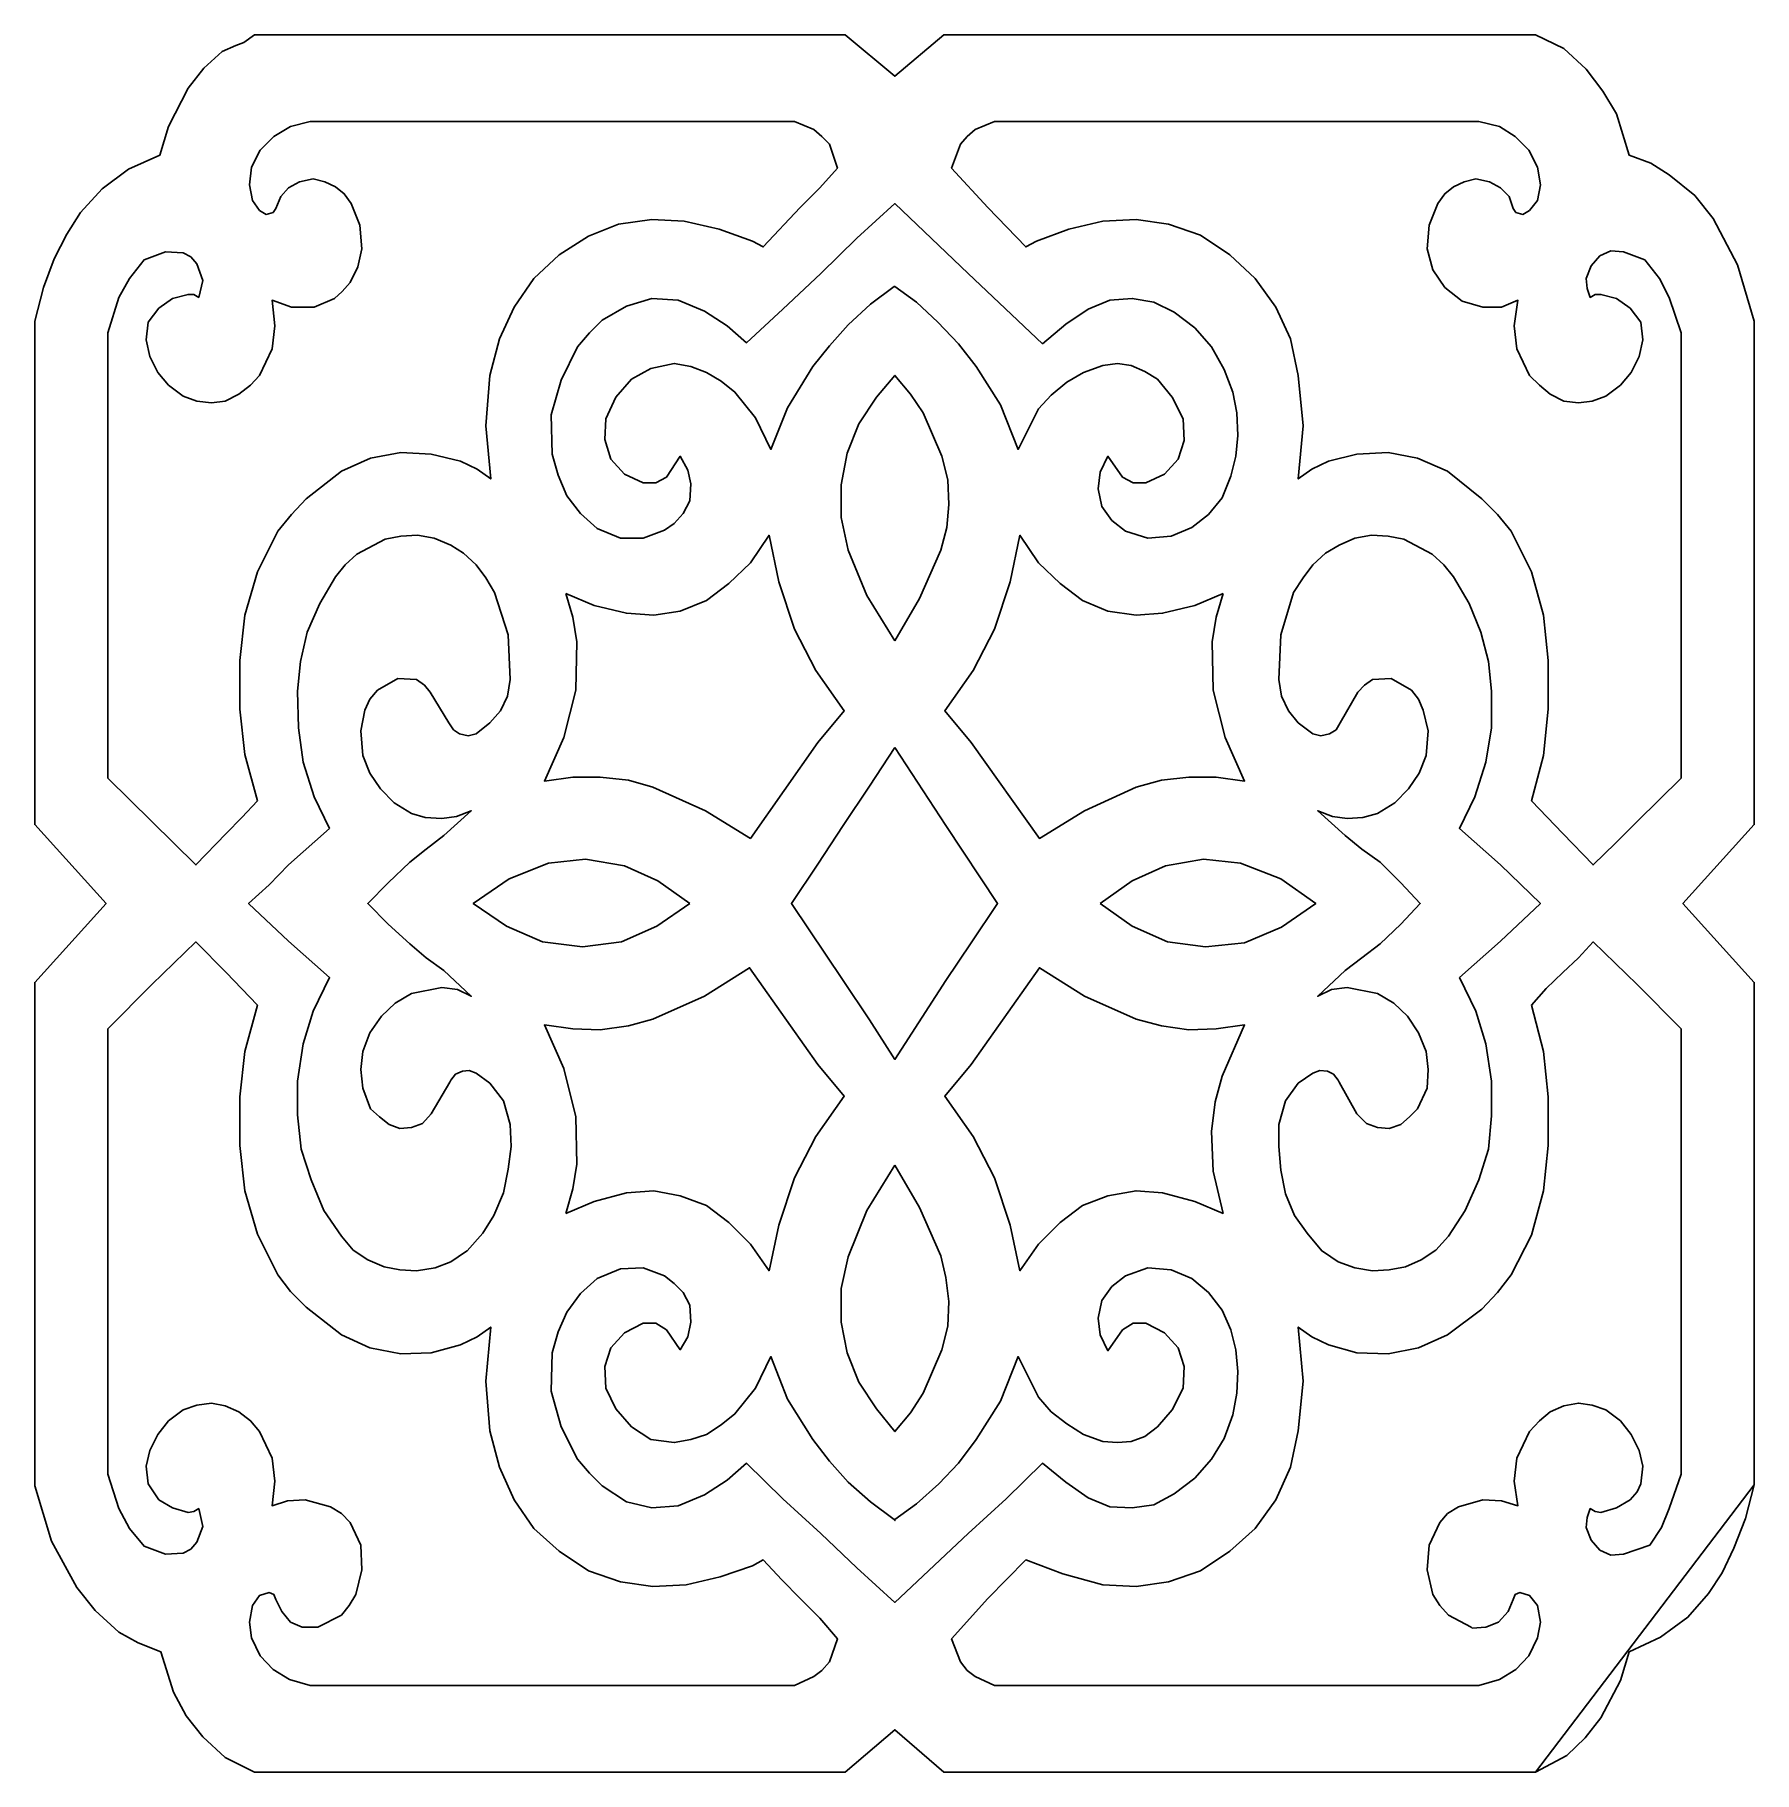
# Model space of a CAD drawing. Header units: centimetres. Extents: x -1.98 to 1.98, y -2 to 2.
import ezdxf

# ---------------------------------------------------------------- set-up
doc = ezdxf.new("R2010")
doc.units = ezdxf.units.CM
doc.header["$MEASUREMENT"] = 0
doc.layers.add('Layer 1', color=7, linetype='Continuous')

msp = doc.modelspace()

# ---------------------------------------------------------------- linework, layer by layer
at = {"layer": 'Layer 1', "color": 242}
for points, knots in [([(1.97969, -1.33912), (1.97969, -1.33912), (1.97969, -0.95944), (1.97969, -0.95944), (1.97969, -0.95944), (1.97969, -0.95944), (1.97969, -0.58657), (1.97969, -0.58657), (1.97969, -0.58657), (1.97969, -0.58657), (1.97969, -0.18188), (1.97969, -0.18188), (1.97969, -0.18188), (1.97969, -0.18188), (1.81556, 0), (1.81556, 0), (1.81556, 0), (1.81556, 0), (1.97969, 0.18189), (1.97969, 0.18189), (1.97969, 0.18189), (1.97969, 0.18189), (1.97969, 1.3414), (1.97969, 1.3414), (1.97969, 1.3414), (1.97969, 1.3414), (1.94146, 1.47099), (1.94146, 1.47099), (1.94146, 1.47099), (1.94146, 1.47099), (1.88526, 1.57785), (1.88526, 1.57785), (1.88526, 1.57785), (1.88526, 1.57785), (1.84254, 1.63014), (1.84254, 1.63014), (1.84254, 1.63014), (1.84254, 1.63014), (1.78408, 1.67789), (1.78408, 1.67789), (1.78408, 1.67789), (1.78408, 1.67789), (1.74136, 1.70517), (1.74136, 1.70517), (1.74136, 1.70517), (1.74136, 1.70517), (1.69189, 1.72336), (1.69189, 1.72336), (1.69189, 1.72336), (1.69189, 1.72336), (1.66267, 1.81885), (1.66267, 1.81885), (1.66267, 1.81885), (1.66267, 1.81885), (1.63119, 1.87114), (1.63119, 1.87114), (1.63119, 1.87114), (1.63119, 1.87114), (1.59297, 1.92116), (1.59297, 1.92116), (1.59297, 1.92116), (1.59297, 1.92116), (1.54125, 1.9689), (1.54125, 1.9689), (1.54125, 1.9689), (1.54125, 1.9689), (1.47605, 2.00073), (1.47605, 2.00073), (1.47605, 2.00073), (1.47605, 2.00073), (0.11354, 2.00073), (0.11354, 2.00073), (0.11354, 2.00073), (0.11354, 2.00073), (0.00112, 1.90524), (0.00112, 1.90524), (0.00112, 1.90524), (0.00112, 1.90524), (-0.11354, 2.00073), (-0.11354, 2.00073), (-0.11354, 2.00073), (-0.11354, 2.00073), (-1.4738, 2.00073), (-1.4738, 2.00073), (-1.4738, 2.00073), (-1.4738, 2.00073), (-1.49854, 1.98255), (-1.49854, 1.98255), (-1.49854, 1.98255), (-1.49854, 1.98255), (-1.51652, 1.97572), (-1.51652, 1.97572), (-1.51652, 1.97572), (-1.51652, 1.97572), (-1.548, 1.96208), (-1.548, 1.96208), (-1.548, 1.96208), (-1.548, 1.96208), (-1.59072, 1.92343), (-1.59072, 1.92343), (-1.59072, 1.92343), (-1.59072, 1.92343), (-1.62669, 1.87796), (-1.62669, 1.87796), (-1.62669, 1.87796), (-1.62669, 1.87796), (-1.67166, 1.78929), (-1.67166, 1.78929), (-1.67166, 1.78929), (-1.67166, 1.78929), (-1.6919, 1.72336), (-1.6919, 1.72336), (-1.6919, 1.72336), (-1.6919, 1.72336), (-1.76385, 1.69153), (-1.76385, 1.69153), (-1.76385, 1.69153), (-1.76385, 1.69153), (-1.82455, 1.64606), (-1.82455, 1.64606), (-1.82455, 1.64606), (-1.82455, 1.64606), (-1.87402, 1.59149), (-1.87402, 1.59149), (-1.87402, 1.59149), (-1.87402, 1.59149), (-1.90549, 1.54147), (-1.90549, 1.54147), (-1.90549, 1.54147), (-1.90549, 1.54147), (-1.93472, 1.48464), (-1.93472, 1.48464), (-1.93472, 1.48464), (-1.93472, 1.48464), (-1.95945, 1.4187), (-1.95945, 1.4187), (-1.95945, 1.4187), (-1.95945, 1.4187), (-1.97969, 1.3414), (-1.97969, 1.3414), (-1.97969, 1.3414), (-1.97969, 1.3414), (-1.97969, 0.96172), (-1.97969, 0.96172), (-1.97969, 0.96172), (-1.97969, 0.96172), (-1.97969, 0.58658), (-1.97969, 0.58658), (-1.97969, 0.58658), (-1.97969, 0.58658), (-1.97969, 0.18189), (-1.97969, 0.18189), (-1.97969, 0.18189), (-1.97969, 0.18189), (-1.81556, 0), (-1.81556, 0), (-1.81556, 0), (-1.81556, 0), (-1.97969, -0.18188), (-1.97969, -0.18188), (-1.97969, -0.18188), (-1.97969, -0.18188), (-1.97969, -0.58657), (-1.97969, -0.58657), (-1.97969, -0.58657), (-1.97969, -0.58657), (-1.97969, -0.95944), (-1.97969, -0.95944), (-1.97969, -0.95944), (-1.97969, -0.95944), (-1.97969, -1.34139), (-1.97969, -1.34139), (-1.97969, -1.34139), (-1.97969, -1.34139), (-1.94147, -1.46872), (-1.94147, -1.46872), (-1.94147, -1.46872), (-1.94147, -1.46872), (-1.88301, -1.57557), (-1.88301, -1.57557), (-1.88301, -1.57557), (-1.88301, -1.57557), (-1.84029, -1.62787), (-1.84029, -1.62787), (-1.84029, -1.62787), (-1.84029, -1.62787), (-1.78633, -1.67788), (-1.78633, -1.67788), (-1.78633, -1.67788), (-1.78633, -1.67788), (-1.74136, -1.70289), (-1.74136, -1.70289), (-1.74136, -1.70289), (-1.74136, -1.70289), (-1.68965, -1.72335), (-1.68965, -1.72335), (-1.68965, -1.72335), (-1.68965, -1.72335), (-1.66042, -1.81657), (-1.66042, -1.81657), (-1.66042, -1.81657), (-1.66042, -1.81657), (-1.63119, -1.87113), (-1.63119, -1.87113), (-1.63119, -1.87113), (-1.63119, -1.87113), (-1.59297, -1.91888), (-1.59297, -1.91888), (-1.59297, -1.91888), (-1.59297, -1.91888), (-1.54126, -1.96662), (-1.54126, -1.96662), (-1.54126, -1.96662), (-1.54126, -1.96662), (-1.4738, -2.00073), (-1.4738, -2.00073), (-1.4738, -2.00073), (-1.4738, -2.00073), (-0.11354, -2.00073), (-0.11354, -2.00073), (-0.11354, -2.00073), (-0.11354, -2.00073), (0.00112, -1.90296), (0.00112, -1.90296), (0.00112, -1.90296), (0.00112, -1.90296), (0.11354, -2.00073), (0.11354, -2.00073), (0.11354, -2.00073), (0.11354, -2.00073), (1.47605, -2.00073), (1.47605, -2.00073), (1.47605, -2.00073), (1.47605, -2.00073), (1.97969, -1.33912), (1.97969, -1.33912)], [0, 0, 0, 0, 0.0166667, 0.0166667, 0.0166667, 0.0166667, 0.0333333, 0.0333333, 0.0333333, 0.0333333, 0.05, 0.05, 0.05, 0.05, 0.0666667, 0.0666667, 0.0666667, 0.0666667, 0.0833333, 0.0833333, 0.0833333, 0.0833333, 0.1, 0.1, 0.1, 0.1, 0.1166667, 0.1166667, 0.1166667, 0.1166667, 0.1333333, 0.1333333, 0.1333333, 0.1333333, 0.15, 0.15, 0.15, 0.15, 0.1666667, 0.1666667, 0.1666667, 0.1666667, 0.1833333, 0.1833333, 0.1833333, 0.1833333, 0.2, 0.2, 0.2, 0.2, 0.2166667, 0.2166667, 0.2166667, 0.2166667, 0.2333333, 0.2333333, 0.2333333, 0.2333333, 0.25, 0.25, 0.25, 0.25, 0.2666667, 0.2666667, 0.2666667, 0.2666667, 0.2833333, 0.2833333, 0.2833333, 0.2833333, 0.3, 0.3, 0.3, 0.3, 0.3166667, 0.3166667, 0.3166667, 0.3166667, 0.3333333, 0.3333333, 0.3333333, 0.3333333, 0.35, 0.35, 0.35, 0.35, 0.3666667, 0.3666667, 0.3666667, 0.3666667, 0.3833333, 0.3833333, 0.3833333, 0.3833333, 0.4, 0.4, 0.4, 0.4, 0.4166667, 0.4166667, 0.4166667, 0.4166667, 0.4333333, 0.4333333, 0.4333333, 0.4333333, 0.45, 0.45, 0.45, 0.45, 0.4666667, 0.4666667, 0.4666667, 0.4666667, 0.4833333, 0.4833333, 0.4833333, 0.4833333, 0.5, 0.5, 0.5, 0.5, 0.5166667, 0.5166667, 0.5166667, 0.5166667, 0.5333333, 0.5333333, 0.5333333, 0.5333333, 0.55, 0.55, 0.55, 0.55, 0.5666667, 0.5666667, 0.5666667, 0.5666667, 0.5833333, 0.5833333, 0.5833333, 0.5833333, 0.6, 0.6, 0.6, 0.6, 0.6166667, 0.6166667, 0.6166667, 0.6166667, 0.6333333, 0.6333333, 0.6333333, 0.6333333, 0.65, 0.65, 0.65, 0.65, 0.6666667, 0.6666667, 0.6666667, 0.6666667, 0.6833333, 0.6833333, 0.6833333, 0.6833333, 0.7, 0.7, 0.7, 0.7, 0.7166667, 0.7166667, 0.7166667, 0.7166667, 0.7333333, 0.7333333, 0.7333333, 0.7333333, 0.75, 0.75, 0.75, 0.75, 0.7666667, 0.7666667, 0.7666667, 0.7666667, 0.7833333, 0.7833333, 0.7833333, 0.7833333, 0.8, 0.8, 0.8, 0.8, 0.8166667, 0.8166667, 0.8166667, 0.8166667, 0.8333333, 0.8333333, 0.8333333, 0.8333333, 0.85, 0.85, 0.85, 0.85, 0.8666667, 0.8666667, 0.8666667, 0.8666667, 0.8833333, 0.8833333, 0.8833333, 0.8833333, 0.9, 0.9, 0.9, 0.9, 0.9166667, 0.9166667, 0.9166667, 0.9166667, 0.9333333, 0.9333333, 0.9333333, 0.9333333, 0.95, 0.95, 0.95, 0.95, 0.9666667, 0.9666667, 0.9666667, 0.9666667, 1, 1, 1, 1]), ([(-1.46706, 0.23645), (-1.46706, 0.23645), (-1.49629, 0.34331), (-1.49629, 0.34331), (-1.49629, 0.34331), (-1.49629, 0.34331), (-1.50753, 0.44789), (-1.50753, 0.44789), (-1.50753, 0.44789), (-1.50753, 0.44789), (-1.50753, 0.5593), (-1.50753, 0.5593), (-1.50753, 0.5593), (-1.50753, 0.5593), (-1.49629, 0.66388), (-1.49629, 0.66388), (-1.49629, 0.66388), (-1.49629, 0.66388), (-1.46706, 0.76392), (-1.46706, 0.76392), (-1.46706, 0.76392), (-1.46706, 0.76392), (-1.41985, 0.85713), (-1.41985, 0.85713), (-1.41985, 0.85713), (-1.41985, 0.85713), (-1.38837, 0.89579), (-1.38837, 0.89579), (-1.38837, 0.89579), (-1.38837, 0.89579), (-1.35464, 0.93216), (-1.35464, 0.93216), (-1.35464, 0.93216), (-1.35464, 0.93216), (-1.2737, 0.99582), (-1.2737, 0.99582), (-1.2737, 0.99582), (-1.2737, 0.99582), (-1.20625, 1.02538), (-1.20625, 1.02538), (-1.20625, 1.02538), (-1.20625, 1.02538), (-1.13655, 1.03902), (-1.13655, 1.03902), (-1.13655, 1.03902), (-1.13655, 1.03902), (-1.06685, 1.03447), (-1.06685, 1.03447), (-1.06685, 1.03447), (-1.06685, 1.03447), (-0.9994, 1.01856), (-0.9994, 1.01856), (-0.9994, 1.01856), (-0.9994, 1.01856), (-0.96118, 1.00037), (-0.96118, 1.00037), (-0.96118, 1.00037), (-0.96118, 1.00037), (-0.9297, 0.97763), (-0.9297, 0.97763), (-0.9297, 0.97763), (-0.9297, 0.97763), (-0.94094, 1.10041), (-0.94094, 1.10041), (-0.94094, 1.10041), (-0.94094, 1.10041), (-0.93195, 1.21636), (-0.93195, 1.21636), (-0.93195, 1.21636), (-0.93195, 1.21636), (-0.90947, 1.30048), (-0.90947, 1.30048), (-0.90947, 1.30048), (-0.90947, 1.30048), (-0.87574, 1.37323), (-0.87574, 1.37323), (-0.87574, 1.37323), (-0.87574, 1.37323), (-0.83077, 1.43916), (-0.83077, 1.43916), (-0.83077, 1.43916), (-0.83077, 1.43916), (-0.77231, 1.49373), (-0.77231, 1.49373), (-0.77231, 1.49373), (-0.77231, 1.49373), (-0.70486, 1.53693), (-0.70486, 1.53693), (-0.70486, 1.53693), (-0.70486, 1.53693), (-0.63517, 1.56421), (-0.63517, 1.56421), (-0.63517, 1.56421), (-0.63517, 1.56421), (-0.55872, 1.57558), (-0.55872, 1.57558), (-0.55872, 1.57558), (-0.55872, 1.57558), (-0.48452, 1.57103), (-0.48452, 1.57103), (-0.48452, 1.57103), (-0.48452, 1.57103), (-0.40358, 1.55284), (-0.40358, 1.55284), (-0.40358, 1.55284), (-0.40358, 1.55284), (-0.32714, 1.52556), (-0.32714, 1.52556), (-0.32714, 1.52556), (-0.32714, 1.52556), (-0.30241, 1.51192), (-0.30241, 1.51192), (-0.30241, 1.51192), (-0.30241, 1.51192), (-0.21697, 1.60286), (-0.21697, 1.60286), (-0.21697, 1.60286), (-0.21697, 1.60286), (-0.172, 1.64833), (-0.172, 1.64833), (-0.172, 1.64833), (-0.172, 1.64833), (-0.13153, 1.6938), (-0.13153, 1.6938), (-0.13153, 1.6938), (-0.13153, 1.6938), (-0.14952, 1.74837), (-0.14952, 1.74837), (-0.14952, 1.74837), (-0.14952, 1.74837), (-0.1675, 1.76656), (-0.1675, 1.76656), (-0.1675, 1.76656), (-0.1675, 1.76656), (-0.18549, 1.78247), (-0.18549, 1.78247), (-0.18549, 1.78247), (-0.18549, 1.78247), (-0.23046, 1.80066), (-0.23046, 1.80066), (-0.23046, 1.80066), (-0.23046, 1.80066), (-1.34565, 1.80066), (-1.34565, 1.80066), (-1.34565, 1.80066), (-1.34565, 1.80066), (-1.39062, 1.78929), (-1.39062, 1.78929), (-1.39062, 1.78929), (-1.39062, 1.78929), (-1.42884, 1.76656), (-1.42884, 1.76656), (-1.42884, 1.76656), (-1.42884, 1.76656), (-1.46032, 1.73473), (-1.46032, 1.73473), (-1.46032, 1.73473), (-1.46032, 1.73473), (-1.48055, 1.69608), (-1.48055, 1.69608), (-1.48055, 1.69608), (-1.48055, 1.69608), (-1.48505, 1.65515), (-1.48505, 1.65515), (-1.48505, 1.65515), (-1.48505, 1.65515), (-1.4783, 1.61878), (-1.4783, 1.61878), (-1.4783, 1.61878), (-1.4783, 1.61878), (-1.46256, 1.59604), (-1.46256, 1.59604), (-1.46256, 1.59604), (-1.46256, 1.59604), (-1.44682, 1.58695), (-1.44682, 1.58695), (-1.44682, 1.58695), (-1.44682, 1.58695), (-1.43109, 1.59149), (-1.43109, 1.59149), (-1.43109, 1.59149), (-1.43109, 1.59149), (-1.42434, 1.60059), (-1.42434, 1.60059), (-1.42434, 1.60059), (-1.42434, 1.60059), (-1.4131, 1.62787), (-1.4131, 1.62787), (-1.4131, 1.62787), (-1.4131, 1.62787), (-1.39511, 1.64833), (-1.39511, 1.64833), (-1.39511, 1.64833), (-1.39511, 1.64833), (-1.37038, 1.66197), (-1.37038, 1.66197), (-1.37038, 1.66197), (-1.37038, 1.66197), (-1.3389, 1.66879), (-1.3389, 1.66879), (-1.3389, 1.66879), (-1.3389, 1.66879), (-1.31192, 1.66197), (-1.31192, 1.66197), (-1.31192, 1.66197), (-1.31192, 1.66197), (-1.28719, 1.65061), (-1.28719, 1.65061), (-1.28719, 1.65061), (-1.28719, 1.65061), (-1.26696, 1.63469), (-1.26696, 1.63469), (-1.26696, 1.63469), (-1.26696, 1.63469), (-1.25122, 1.61195), (-1.25122, 1.61195), (-1.25122, 1.61195), (-1.25122, 1.61195), (-1.23098, 1.56194), (-1.23098, 1.56194), (-1.23098, 1.56194), (-1.23098, 1.56194), (-1.22649, 1.50737), (-1.22649, 1.50737), (-1.22649, 1.50737), (-1.22649, 1.50737), (-1.23548, 1.46645), (-1.23548, 1.46645), (-1.23548, 1.46645), (-1.23548, 1.46645), (-1.25346, 1.43007), (-1.25346, 1.43007), (-1.25346, 1.43007), (-1.25346, 1.43007), (-1.27145, 1.40961), (-1.27145, 1.40961), (-1.27145, 1.40961), (-1.27145, 1.40961), (-1.28944, 1.39369), (-1.28944, 1.39369), (-1.28944, 1.39369), (-1.28944, 1.39369), (-1.33665, 1.37323), (-1.33665, 1.37323), (-1.33665, 1.37323), (-1.33665, 1.37323), (-1.38837, 1.37323), (-1.38837, 1.37323), (-1.38837, 1.37323), (-1.38837, 1.37323), (-1.43333, 1.38915), (-1.43333, 1.38915), (-1.43333, 1.38915), (-1.43333, 1.38915), (-1.42659, 1.33004), (-1.42659, 1.33004), (-1.42659, 1.33004), (-1.42659, 1.33004), (-1.43333, 1.27774), (-1.43333, 1.27774), (-1.43333, 1.27774), (-1.43333, 1.27774), (-1.46256, 1.21636), (-1.46256, 1.21636), (-1.46256, 1.21636), (-1.46256, 1.21636), (-1.4828, 1.19362), (-1.4828, 1.19362), (-1.4828, 1.19362), (-1.4828, 1.19362), (-1.50978, 1.17316), (-1.50978, 1.17316), (-1.50978, 1.17316), (-1.50978, 1.17316), (-1.54126, 1.15724), (-1.54126, 1.15724), (-1.54126, 1.15724), (-1.54126, 1.15724), (-1.57273, 1.1527), (-1.57273, 1.1527), (-1.57273, 1.1527), (-1.57273, 1.1527), (-1.60646, 1.15724), (-1.60646, 1.15724), (-1.60646, 1.15724), (-1.60646, 1.15724), (-1.63794, 1.16861), (-1.63794, 1.16861), (-1.63794, 1.16861), (-1.63794, 1.16861), (-1.67166, 1.19362), (-1.67166, 1.19362), (-1.67166, 1.19362), (-1.67166, 1.19362), (-1.69639, 1.22318), (-1.69639, 1.22318), (-1.69639, 1.22318), (-1.69639, 1.22318), (-1.71438, 1.25955), (-1.71438, 1.25955), (-1.71438, 1.25955), (-1.71438, 1.25955), (-1.72337, 1.29821), (-1.72337, 1.29821), (-1.72337, 1.29821), (-1.72337, 1.29821), (-1.71888, 1.33913), (-1.71888, 1.33913), (-1.71888, 1.33913), (-1.71888, 1.33913), (-1.69415, 1.37096), (-1.69415, 1.37096), (-1.69415, 1.37096), (-1.69415, 1.37096), (-1.66267, 1.39369), (-1.66267, 1.39369), (-1.66267, 1.39369), (-1.66267, 1.39369), (-1.62669, 1.40279), (-1.62669, 1.40279), (-1.62669, 1.40279), (-1.62669, 1.40279), (-1.6132, 1.40279), (-1.6132, 1.40279), (-1.6132, 1.40279), (-1.6132, 1.40279), (-1.60196, 1.39597), (-1.60196, 1.39597), (-1.60196, 1.39597), (-1.60196, 1.39597), (-1.59297, 1.43462), (-1.59297, 1.43462), (-1.59297, 1.43462), (-1.59297, 1.43462), (-1.60646, 1.47327), (-1.60646, 1.47327), (-1.60646, 1.47327), (-1.60646, 1.47327), (-1.61995, 1.48918), (-1.61995, 1.48918), (-1.61995, 1.48918), (-1.61995, 1.48918), (-1.63794, 1.49828), (-1.63794, 1.49828), (-1.63794, 1.49828), (-1.63794, 1.49828), (-1.67841, 1.50055), (-1.67841, 1.50055), (-1.67841, 1.50055), (-1.67841, 1.50055), (-1.72787, 1.48236), (-1.72787, 1.48236), (-1.72787, 1.48236), (-1.72787, 1.48236), (-1.7616, 1.43916), (-1.7616, 1.43916), (-1.7616, 1.43916), (-1.7616, 1.43916), (-1.78633, 1.39597), (-1.78633, 1.39597), (-1.78633, 1.39597), (-1.78633, 1.39597), (-1.81106, 1.31412), (-1.81106, 1.31412), (-1.81106, 1.31412), (-1.81106, 1.31412), (-1.81106, 0.28874), (-1.81106, 0.28874), (-1.81106, 0.28874), (-1.81106, 0.28874), (-1.70989, 0.18871), (-1.70989, 0.18871), (-1.70989, 0.18871), (-1.70989, 0.18871), (-1.60871, 0.08867), (-1.60871, 0.08867), (-1.60871, 0.08867), (-1.60871, 0.08867), (-1.53901, 0.16143), (-1.53901, 0.16143), (-1.53901, 0.16143), (-1.53901, 0.16143), (-1.50303, 0.1978), (-1.50303, 0.1978), (-1.50303, 0.1978), (-1.50303, 0.1978), (-1.46706, 0.23645), (-1.46706, 0.23645)], [0, 0, 0, 0, 0.0102041, 0.0102041, 0.0102041, 0.0102041, 0.0204082, 0.0204082, 0.0204082, 0.0204082, 0.0306122, 0.0306122, 0.0306122, 0.0306122, 0.0408163, 0.0408163, 0.0408163, 0.0408163, 0.0510204, 0.0510204, 0.0510204, 0.0510204, 0.0612245, 0.0612245, 0.0612245, 0.0612245, 0.0714286, 0.0714286, 0.0714286, 0.0714286, 0.0816327, 0.0816327, 0.0816327, 0.0816327, 0.0918367, 0.0918367, 0.0918367, 0.0918367, 0.1020408, 0.1020408, 0.1020408, 0.1020408, 0.1122449, 0.1122449, 0.1122449, 0.1122449, 0.122449, 0.122449, 0.122449, 0.122449, 0.1326531, 0.1326531, 0.1326531, 0.1326531, 0.1428571, 0.1428571, 0.1428571, 0.1428571, 0.1530612, 0.1530612, 0.1530612, 0.1530612, 0.1632653, 0.1632653, 0.1632653, 0.1632653, 0.1734694, 0.1734694, 0.1734694, 0.1734694, 0.1836735, 0.1836735, 0.1836735, 0.1836735, 0.1938776, 0.1938776, 0.1938776, 0.1938776, 0.2040816, 0.2040816, 0.2040816, 0.2040816, 0.2142857, 0.2142857, 0.2142857, 0.2142857, 0.2244898, 0.2244898, 0.2244898, 0.2244898, 0.2346939, 0.2346939, 0.2346939, 0.2346939, 0.244898, 0.244898, 0.244898, 0.244898, 0.255102, 0.255102, 0.255102, 0.255102, 0.2653061, 0.2653061, 0.2653061, 0.2653061, 0.2755102, 0.2755102, 0.2755102, 0.2755102, 0.2857143, 0.2857143, 0.2857143, 0.2857143, 0.2959184, 0.2959184, 0.2959184, 0.2959184, 0.3061224, 0.3061224, 0.3061224, 0.3061224, 0.3163265, 0.3163265, 0.3163265, 0.3163265, 0.3265306, 0.3265306, 0.3265306, 0.3265306, 0.3367347, 0.3367347, 0.3367347, 0.3367347, 0.3469388, 0.3469388, 0.3469388, 0.3469388, 0.3571429, 0.3571429, 0.3571429, 0.3571429, 0.3673469, 0.3673469, 0.3673469, 0.3673469, 0.377551, 0.377551, 0.377551, 0.377551, 0.3877551, 0.3877551, 0.3877551, 0.3877551, 0.3979592, 0.3979592, 0.3979592, 0.3979592, 0.4081633, 0.4081633, 0.4081633, 0.4081633, 0.4183673, 0.4183673, 0.4183673, 0.4183673, 0.4285714, 0.4285714, 0.4285714, 0.4285714, 0.4387755, 0.4387755, 0.4387755, 0.4387755, 0.4489796, 0.4489796, 0.4489796, 0.4489796, 0.4591837, 0.4591837, 0.4591837, 0.4591837, 0.4693878, 0.4693878, 0.4693878, 0.4693878, 0.4795918, 0.4795918, 0.4795918, 0.4795918, 0.4897959, 0.4897959, 0.4897959, 0.4897959, 0.5, 0.5, 0.5, 0.5, 0.5102041, 0.5102041, 0.5102041, 0.5102041, 0.5204082, 0.5204082, 0.5204082, 0.5204082, 0.5306122, 0.5306122, 0.5306122, 0.5306122, 0.5408163, 0.5408163, 0.5408163, 0.5408163, 0.5510204, 0.5510204, 0.5510204, 0.5510204, 0.5612245, 0.5612245, 0.5612245, 0.5612245, 0.5714286, 0.5714286, 0.5714286, 0.5714286, 0.5816327, 0.5816327, 0.5816327, 0.5816327, 0.5918367, 0.5918367, 0.5918367, 0.5918367, 0.6020408, 0.6020408, 0.6020408, 0.6020408, 0.6122449, 0.6122449, 0.6122449, 0.6122449, 0.622449, 0.622449, 0.622449, 0.622449, 0.6326531, 0.6326531, 0.6326531, 0.6326531, 0.6428571, 0.6428571, 0.6428571, 0.6428571, 0.6530612, 0.6530612, 0.6530612, 0.6530612, 0.6632653, 0.6632653, 0.6632653, 0.6632653, 0.6734694, 0.6734694, 0.6734694, 0.6734694, 0.6836735, 0.6836735, 0.6836735, 0.6836735, 0.6938776, 0.6938776, 0.6938776, 0.6938776, 0.7040816, 0.7040816, 0.7040816, 0.7040816, 0.7142857, 0.7142857, 0.7142857, 0.7142857, 0.7244898, 0.7244898, 0.7244898, 0.7244898, 0.7346939, 0.7346939, 0.7346939, 0.7346939, 0.744898, 0.744898, 0.744898, 0.744898, 0.755102, 0.755102, 0.755102, 0.755102, 0.7653061, 0.7653061, 0.7653061, 0.7653061, 0.7755102, 0.7755102, 0.7755102, 0.7755102, 0.7857143, 0.7857143, 0.7857143, 0.7857143, 0.7959184, 0.7959184, 0.7959184, 0.7959184, 0.8061224, 0.8061224, 0.8061224, 0.8061224, 0.8163265, 0.8163265, 0.8163265, 0.8163265, 0.8265306, 0.8265306, 0.8265306, 0.8265306, 0.8367347, 0.8367347, 0.8367347, 0.8367347, 0.8469388, 0.8469388, 0.8469388, 0.8469388, 0.8571429, 0.8571429, 0.8571429, 0.8571429, 0.8673469, 0.8673469, 0.8673469, 0.8673469, 0.877551, 0.877551, 0.877551, 0.877551, 0.8877551, 0.8877551, 0.8877551, 0.8877551, 0.8979592, 0.8979592, 0.8979592, 0.8979592, 0.9081633, 0.9081633, 0.9081633, 0.9081633, 0.9183673, 0.9183673, 0.9183673, 0.9183673, 0.9285714, 0.9285714, 0.9285714, 0.9285714, 0.9387755, 0.9387755, 0.9387755, 0.9387755, 0.9489796, 0.9489796, 0.9489796, 0.9489796, 0.9591837, 0.9591837, 0.9591837, 0.9591837, 0.9693878, 0.9693878, 0.9693878, 0.9693878, 0.9795918, 0.9795918, 0.9795918, 0.9795918, 1, 1, 1, 1]), ([(1.72787, 1.48236), (1.72787, 1.48236), (1.76159, 1.43916), (1.76159, 1.43916), (1.76159, 1.43916), (1.76159, 1.43916), (1.78408, 1.39597), (1.78408, 1.39597), (1.78408, 1.39597), (1.78408, 1.39597), (1.81106, 1.31412), (1.81106, 1.31412), (1.81106, 1.31412), (1.81106, 1.31412), (1.81106, 0.28874), (1.81106, 0.28874), (1.81106, 0.28874), (1.81106, 0.28874), (1.70988, 0.18871), (1.70988, 0.18871), (1.70988, 0.18871), (1.70988, 0.18871), (1.66042, 0.13869), (1.66042, 0.13869), (1.66042, 0.13869), (1.66042, 0.13869), (1.60871, 0.08867), (1.60871, 0.08867), (1.60871, 0.08867), (1.60871, 0.08867), (1.53901, 0.16143), (1.53901, 0.16143), (1.53901, 0.16143), (1.53901, 0.16143), (1.46706, 0.23645), (1.46706, 0.23645), (1.46706, 0.23645), (1.46706, 0.23645), (1.49404, 0.34104), (1.49404, 0.34104), (1.49404, 0.34104), (1.49404, 0.34104), (1.50528, 0.44789), (1.50528, 0.44789), (1.50528, 0.44789), (1.50528, 0.44789), (1.50528, 0.5593), (1.50528, 0.5593), (1.50528, 0.5593), (1.50528, 0.5593), (1.49404, 0.66388), (1.49404, 0.66388), (1.49404, 0.66388), (1.49404, 0.66388), (1.46706, 0.76392), (1.46706, 0.76392), (1.46706, 0.76392), (1.46706, 0.76392), (1.41984, 0.85713), (1.41984, 0.85713), (1.41984, 0.85713), (1.41984, 0.85713), (1.38837, 0.89579), (1.38837, 0.89579), (1.38837, 0.89579), (1.38837, 0.89579), (1.35239, 0.93216), (1.35239, 0.93216), (1.35239, 0.93216), (1.35239, 0.93216), (1.2737, 0.99582), (1.2737, 0.99582), (1.2737, 0.99582), (1.2737, 0.99582), (1.204, 1.02538), (1.204, 1.02538), (1.204, 1.02538), (1.204, 1.02538), (1.13655, 1.03902), (1.13655, 1.03902), (1.13655, 1.03902), (1.13655, 1.03902), (1.0646, 1.03447), (1.0646, 1.03447), (1.0646, 1.03447), (1.0646, 1.03447), (0.9994, 1.01856), (0.9994, 1.01856), (0.9994, 1.01856), (0.9994, 1.01856), (0.96118, 1.00037), (0.96118, 1.00037), (0.96118, 1.00037), (0.96118, 1.00037), (0.9297, 0.97763), (0.9297, 0.97763), (0.9297, 0.97763), (0.9297, 0.97763), (0.94094, 1.10041), (0.94094, 1.10041), (0.94094, 1.10041), (0.94094, 1.10041), (0.9297, 1.21636), (0.9297, 1.21636), (0.9297, 1.21636), (0.9297, 1.21636), (0.91171, 1.30048), (0.91171, 1.30048), (0.91171, 1.30048), (0.91171, 1.30048), (0.87798, 1.37323), (0.87798, 1.37323), (0.87798, 1.37323), (0.87798, 1.37323), (0.83077, 1.43916), (0.83077, 1.43916), (0.83077, 1.43916), (0.83077, 1.43916), (0.77231, 1.49373), (0.77231, 1.49373), (0.77231, 1.49373), (0.77231, 1.49373), (0.70486, 1.5392), (0.70486, 1.5392), (0.70486, 1.5392), (0.70486, 1.5392), (0.63067, 1.56421), (0.63067, 1.56421), (0.63067, 1.56421), (0.63067, 1.56421), (0.55647, 1.57558), (0.55647, 1.57558), (0.55647, 1.57558), (0.55647, 1.57558), (0.48003, 1.57103), (0.48003, 1.57103), (0.48003, 1.57103), (0.48003, 1.57103), (0.40133, 1.55284), (0.40133, 1.55284), (0.40133, 1.55284), (0.40133, 1.55284), (0.32714, 1.52556), (0.32714, 1.52556), (0.32714, 1.52556), (0.32714, 1.52556), (0.3024, 1.51192), (0.3024, 1.51192), (0.3024, 1.51192), (0.3024, 1.51192), (0.21472, 1.60286), (0.21472, 1.60286), (0.21472, 1.60286), (0.21472, 1.60286), (0.13153, 1.6938), (0.13153, 1.6938), (0.13153, 1.6938), (0.13153, 1.6938), (0.15176, 1.74837), (0.15176, 1.74837), (0.15176, 1.74837), (0.15176, 1.74837), (0.1675, 1.76656), (0.1675, 1.76656), (0.1675, 1.76656), (0.1675, 1.76656), (0.18549, 1.78247), (0.18549, 1.78247), (0.18549, 1.78247), (0.18549, 1.78247), (0.23046, 1.80066), (0.23046, 1.80066), (0.23046, 1.80066), (0.23046, 1.80066), (1.34565, 1.80066), (1.34565, 1.80066), (1.34565, 1.80066), (1.34565, 1.80066), (1.39286, 1.78929), (1.39286, 1.78929), (1.39286, 1.78929), (1.39286, 1.78929), (1.42884, 1.76656), (1.42884, 1.76656), (1.42884, 1.76656), (1.42884, 1.76656), (1.46031, 1.73473), (1.46031, 1.73473), (1.46031, 1.73473), (1.46031, 1.73473), (1.48055, 1.69608), (1.48055, 1.69608), (1.48055, 1.69608), (1.48055, 1.69608), (1.48729, 1.65515), (1.48729, 1.65515), (1.48729, 1.65515), (1.48729, 1.65515), (1.48055, 1.61878), (1.48055, 1.61878), (1.48055, 1.61878), (1.48055, 1.61878), (1.46256, 1.59604), (1.46256, 1.59604), (1.46256, 1.59604), (1.46256, 1.59604), (1.44682, 1.58695), (1.44682, 1.58695), (1.44682, 1.58695), (1.44682, 1.58695), (1.43108, 1.59149), (1.43108, 1.59149), (1.43108, 1.59149), (1.43108, 1.59149), (1.42434, 1.60059), (1.42434, 1.60059), (1.42434, 1.60059), (1.42434, 1.60059), (1.41535, 1.62787), (1.41535, 1.62787), (1.41535, 1.62787), (1.41535, 1.62787), (1.39511, 1.64833), (1.39511, 1.64833), (1.39511, 1.64833), (1.39511, 1.64833), (1.37038, 1.66197), (1.37038, 1.66197), (1.37038, 1.66197), (1.37038, 1.66197), (1.3389, 1.66879), (1.3389, 1.66879), (1.3389, 1.66879), (1.3389, 1.66879), (1.31192, 1.66197), (1.31192, 1.66197), (1.31192, 1.66197), (1.31192, 1.66197), (1.28719, 1.65061), (1.28719, 1.65061), (1.28719, 1.65061), (1.28719, 1.65061), (1.26695, 1.63469), (1.26695, 1.63469), (1.26695, 1.63469), (1.26695, 1.63469), (1.25122, 1.61195), (1.25122, 1.61195), (1.25122, 1.61195), (1.25122, 1.61195), (1.23098, 1.56194), (1.23098, 1.56194), (1.23098, 1.56194), (1.23098, 1.56194), (1.22648, 1.50737), (1.22648, 1.50737), (1.22648, 1.50737), (1.22648, 1.50737), (1.23997, 1.45963), (1.23997, 1.45963), (1.23997, 1.45963), (1.23997, 1.45963), (1.26695, 1.4187), (1.26695, 1.4187), (1.26695, 1.4187), (1.26695, 1.4187), (1.30743, 1.38687), (1.30743, 1.38687), (1.30743, 1.38687), (1.30743, 1.38687), (1.35464, 1.37323), (1.35464, 1.37323), (1.35464, 1.37323), (1.35464, 1.37323), (1.39736, 1.37323), (1.39736, 1.37323), (1.39736, 1.37323), (1.39736, 1.37323), (1.43558, 1.38915), (1.43558, 1.38915), (1.43558, 1.38915), (1.43558, 1.38915), (1.42659, 1.33004), (1.42659, 1.33004), (1.42659, 1.33004), (1.42659, 1.33004), (1.43333, 1.27774), (1.43333, 1.27774), (1.43333, 1.27774), (1.43333, 1.27774), (1.46256, 1.21636), (1.46256, 1.21636), (1.46256, 1.21636), (1.46256, 1.21636), (1.48505, 1.19362), (1.48505, 1.19362), (1.48505, 1.19362), (1.48505, 1.19362), (1.50978, 1.17316), (1.50978, 1.17316), (1.50978, 1.17316), (1.50978, 1.17316), (1.54125, 1.15724), (1.54125, 1.15724), (1.54125, 1.15724), (1.54125, 1.15724), (1.57498, 1.1527), (1.57498, 1.1527), (1.57498, 1.1527), (1.57498, 1.1527), (1.60646, 1.15724), (1.60646, 1.15724), (1.60646, 1.15724), (1.60646, 1.15724), (1.63793, 1.16861), (1.63793, 1.16861), (1.63793, 1.16861), (1.63793, 1.16861), (1.67166, 1.19362), (1.67166, 1.19362), (1.67166, 1.19362), (1.67166, 1.19362), (1.69639, 1.22318), (1.69639, 1.22318), (1.69639, 1.22318), (1.69639, 1.22318), (1.71438, 1.25955), (1.71438, 1.25955), (1.71438, 1.25955), (1.71438, 1.25955), (1.72337, 1.29821), (1.72337, 1.29821), (1.72337, 1.29821), (1.72337, 1.29821), (1.71888, 1.33913), (1.71888, 1.33913), (1.71888, 1.33913), (1.71888, 1.33913), (1.69415, 1.37096), (1.69415, 1.37096), (1.69415, 1.37096), (1.69415, 1.37096), (1.66267, 1.39369), (1.66267, 1.39369), (1.66267, 1.39369), (1.66267, 1.39369), (1.62669, 1.40279), (1.62669, 1.40279), (1.62669, 1.40279), (1.62669, 1.40279), (1.6132, 1.40279), (1.6132, 1.40279), (1.6132, 1.40279), (1.6132, 1.40279), (1.60196, 1.39597), (1.60196, 1.39597), (1.60196, 1.39597), (1.60196, 1.39597), (1.59522, 1.41643), (1.59522, 1.41643), (1.59522, 1.41643), (1.59522, 1.41643), (1.59297, 1.43916), (1.59297, 1.43916), (1.59297, 1.43916), (1.59297, 1.43916), (1.60421, 1.46872), (1.60421, 1.46872), (1.60421, 1.46872), (1.60421, 1.46872), (1.62445, 1.49146), (1.62445, 1.49146), (1.62445, 1.49146), (1.62445, 1.49146), (1.64918, 1.50282), (1.64918, 1.50282), (1.64918, 1.50282), (1.64918, 1.50282), (1.67841, 1.50055), (1.67841, 1.50055), (1.67841, 1.50055), (1.67841, 1.50055), (1.72787, 1.48236), (1.72787, 1.48236)], [0, 0, 0, 0, 0.0103093, 0.0103093, 0.0103093, 0.0103093, 0.0206186, 0.0206186, 0.0206186, 0.0206186, 0.0309278, 0.0309278, 0.0309278, 0.0309278, 0.0412371, 0.0412371, 0.0412371, 0.0412371, 0.0515464, 0.0515464, 0.0515464, 0.0515464, 0.0618557, 0.0618557, 0.0618557, 0.0618557, 0.0721649, 0.0721649, 0.0721649, 0.0721649, 0.0824742, 0.0824742, 0.0824742, 0.0824742, 0.0927835, 0.0927835, 0.0927835, 0.0927835, 0.1030928, 0.1030928, 0.1030928, 0.1030928, 0.1134021, 0.1134021, 0.1134021, 0.1134021, 0.1237113, 0.1237113, 0.1237113, 0.1237113, 0.1340206, 0.1340206, 0.1340206, 0.1340206, 0.1443299, 0.1443299, 0.1443299, 0.1443299, 0.1546392, 0.1546392, 0.1546392, 0.1546392, 0.1649485, 0.1649485, 0.1649485, 0.1649485, 0.1752577, 0.1752577, 0.1752577, 0.1752577, 0.185567, 0.185567, 0.185567, 0.185567, 0.1958763, 0.1958763, 0.1958763, 0.1958763, 0.2061856, 0.2061856, 0.2061856, 0.2061856, 0.2164948, 0.2164948, 0.2164948, 0.2164948, 0.2268041, 0.2268041, 0.2268041, 0.2268041, 0.2371134, 0.2371134, 0.2371134, 0.2371134, 0.2474227, 0.2474227, 0.2474227, 0.2474227, 0.257732, 0.257732, 0.257732, 0.257732, 0.2680412, 0.2680412, 0.2680412, 0.2680412, 0.2783505, 0.2783505, 0.2783505, 0.2783505, 0.2886598, 0.2886598, 0.2886598, 0.2886598, 0.2989691, 0.2989691, 0.2989691, 0.2989691, 0.3092784, 0.3092784, 0.3092784, 0.3092784, 0.3195876, 0.3195876, 0.3195876, 0.3195876, 0.3298969, 0.3298969, 0.3298969, 0.3298969, 0.3402062, 0.3402062, 0.3402062, 0.3402062, 0.3505155, 0.3505155, 0.3505155, 0.3505155, 0.3608247, 0.3608247, 0.3608247, 0.3608247, 0.371134, 0.371134, 0.371134, 0.371134, 0.3814433, 0.3814433, 0.3814433, 0.3814433, 0.3917526, 0.3917526, 0.3917526, 0.3917526, 0.4020619, 0.4020619, 0.4020619, 0.4020619, 0.4123711, 0.4123711, 0.4123711, 0.4123711, 0.4226804, 0.4226804, 0.4226804, 0.4226804, 0.4329897, 0.4329897, 0.4329897, 0.4329897, 0.443299, 0.443299, 0.443299, 0.443299, 0.4536082, 0.4536082, 0.4536082, 0.4536082, 0.4639175, 0.4639175, 0.4639175, 0.4639175, 0.4742268, 0.4742268, 0.4742268, 0.4742268, 0.4845361, 0.4845361, 0.4845361, 0.4845361, 0.4948454, 0.4948454, 0.4948454, 0.4948454, 0.5051546, 0.5051546, 0.5051546, 0.5051546, 0.5154639, 0.5154639, 0.5154639, 0.5154639, 0.5257732, 0.5257732, 0.5257732, 0.5257732, 0.5360825, 0.5360825, 0.5360825, 0.5360825, 0.5463918, 0.5463918, 0.5463918, 0.5463918, 0.556701, 0.556701, 0.556701, 0.556701, 0.5670103, 0.5670103, 0.5670103, 0.5670103, 0.5773196, 0.5773196, 0.5773196, 0.5773196, 0.5876289, 0.5876289, 0.5876289, 0.5876289, 0.5979381, 0.5979381, 0.5979381, 0.5979381, 0.6082474, 0.6082474, 0.6082474, 0.6082474, 0.6185567, 0.6185567, 0.6185567, 0.6185567, 0.628866, 0.628866, 0.628866, 0.628866, 0.6391753, 0.6391753, 0.6391753, 0.6391753, 0.6494845, 0.6494845, 0.6494845, 0.6494845, 0.6597938, 0.6597938, 0.6597938, 0.6597938, 0.6701031, 0.6701031, 0.6701031, 0.6701031, 0.6804124, 0.6804124, 0.6804124, 0.6804124, 0.6907216, 0.6907216, 0.6907216, 0.6907216, 0.7010309, 0.7010309, 0.7010309, 0.7010309, 0.7113402, 0.7113402, 0.7113402, 0.7113402, 0.7216495, 0.7216495, 0.7216495, 0.7216495, 0.7319588, 0.7319588, 0.7319588, 0.7319588, 0.742268, 0.742268, 0.742268, 0.742268, 0.7525773, 0.7525773, 0.7525773, 0.7525773, 0.7628866, 0.7628866, 0.7628866, 0.7628866, 0.7731959, 0.7731959, 0.7731959, 0.7731959, 0.7835052, 0.7835052, 0.7835052, 0.7835052, 0.7938144, 0.7938144, 0.7938144, 0.7938144, 0.8041237, 0.8041237, 0.8041237, 0.8041237, 0.814433, 0.814433, 0.814433, 0.814433, 0.8247423, 0.8247423, 0.8247423, 0.8247423, 0.8350515, 0.8350515, 0.8350515, 0.8350515, 0.8453608, 0.8453608, 0.8453608, 0.8453608, 0.8556701, 0.8556701, 0.8556701, 0.8556701, 0.8659794, 0.8659794, 0.8659794, 0.8659794, 0.8762887, 0.8762887, 0.8762887, 0.8762887, 0.8865979, 0.8865979, 0.8865979, 0.8865979, 0.8969072, 0.8969072, 0.8969072, 0.8969072, 0.9072165, 0.9072165, 0.9072165, 0.9072165, 0.9175258, 0.9175258, 0.9175258, 0.9175258, 0.9278351, 0.9278351, 0.9278351, 0.9278351, 0.9381443, 0.9381443, 0.9381443, 0.9381443, 0.9484536, 0.9484536, 0.9484536, 0.9484536, 0.9587629, 0.9587629, 0.9587629, 0.9587629, 0.9690722, 0.9690722, 0.9690722, 0.9690722, 0.9793814, 0.9793814, 0.9793814, 0.9793814, 1, 1, 1, 1]), ([(0.34063, 1.28911), (0.34063, 1.28911), (0.39459, 1.33458), (0.39459, 1.33458), (0.39459, 1.33458), (0.39459, 1.33458), (0.4463, 1.36868), (0.4463, 1.36868), (0.4463, 1.36868), (0.4463, 1.36868), (0.49577, 1.38915), (0.49577, 1.38915), (0.49577, 1.38915), (0.49577, 1.38915), (0.54748, 1.39369), (0.54748, 1.39369), (0.54748, 1.39369), (0.54748, 1.39369), (0.59694, 1.3846), (0.59694, 1.3846), (0.59694, 1.3846), (0.59694, 1.3846), (0.64416, 1.36187), (0.64416, 1.36187), (0.64416, 1.36187), (0.64416, 1.36187), (0.69137, 1.32549), (0.69137, 1.32549), (0.69137, 1.32549), (0.69137, 1.32549), (0.7296, 1.28229), (0.7296, 1.28229), (0.7296, 1.28229), (0.7296, 1.28229), (0.75882, 1.23), (0.75882, 1.23), (0.75882, 1.23), (0.75882, 1.23), (0.77906, 1.1777), (0.77906, 1.1777), (0.77906, 1.1777), (0.77906, 1.1777), (0.78805, 1.12996), (0.78805, 1.12996), (0.78805, 1.12996), (0.78805, 1.12996), (0.7903, 1.07767), (0.7903, 1.07767), (0.7903, 1.07767), (0.7903, 1.07767), (0.7858, 1.02993), (0.7858, 1.02993), (0.7858, 1.02993), (0.7858, 1.02993), (0.77456, 0.98445), (0.77456, 0.98445), (0.77456, 0.98445), (0.77456, 0.98445), (0.75433, 0.93444), (0.75433, 0.93444), (0.75433, 0.93444), (0.75433, 0.93444), (0.72285, 0.89579), (0.72285, 0.89579), (0.72285, 0.89579), (0.72285, 0.89579), (0.68463, 0.86623), (0.68463, 0.86623), (0.68463, 0.86623), (0.68463, 0.86623), (0.63741, 0.84576), (0.63741, 0.84576), (0.63741, 0.84576), (0.63741, 0.84576), (0.58345, 0.84122), (0.58345, 0.84122), (0.58345, 0.84122), (0.58345, 0.84122), (0.53174, 0.85713), (0.53174, 0.85713), (0.53174, 0.85713), (0.53174, 0.85713), (0.50026, 0.88214), (0.50026, 0.88214), (0.50026, 0.88214), (0.50026, 0.88214), (0.47778, 0.91397), (0.47778, 0.91397), (0.47778, 0.91397), (0.47778, 0.91397), (0.46878, 0.9549), (0.46878, 0.9549), (0.46878, 0.9549), (0.46878, 0.9549), (0.47328, 0.99355), (0.47328, 0.99355), (0.47328, 0.99355), (0.47328, 0.99355), (0.49127, 1.02993), (0.49127, 1.02993), (0.49127, 1.02993), (0.49127, 1.02993), (0.52499, 0.98218), (0.52499, 0.98218), (0.52499, 0.98218), (0.52499, 0.98218), (0.54973, 0.96854), (0.54973, 0.96854), (0.54973, 0.96854), (0.54973, 0.96854), (0.57895, 0.96854), (0.57895, 0.96854), (0.57895, 0.96854), (0.57895, 0.96854), (0.62167, 0.989), (0.62167, 0.989), (0.62167, 0.989), (0.62167, 0.989), (0.65315, 1.0231), (0.65315, 1.0231), (0.65315, 1.0231), (0.65315, 1.0231), (0.66664, 1.0663), (0.66664, 1.0663), (0.66664, 1.0663), (0.66664, 1.0663), (0.66439, 1.11632), (0.66439, 1.11632), (0.66439, 1.11632), (0.66439, 1.11632), (0.63966, 1.16634), (0.63966, 1.16634), (0.63966, 1.16634), (0.63966, 1.16634), (0.60593, 1.20726), (0.60593, 1.20726), (0.60593, 1.20726), (0.60593, 1.20726), (0.57671, 1.22545), (0.57671, 1.22545), (0.57671, 1.22545), (0.57671, 1.22545), (0.54523, 1.23909), (0.54523, 1.23909), (0.54523, 1.23909), (0.54523, 1.23909), (0.51375, 1.24364), (0.51375, 1.24364), (0.51375, 1.24364), (0.51375, 1.24364), (0.48003, 1.23909), (0.48003, 1.23909), (0.48003, 1.23909), (0.48003, 1.23909), (0.43506, 1.22318), (0.43506, 1.22318), (0.43506, 1.22318), (0.43506, 1.22318), (0.39684, 1.20044), (0.39684, 1.20044), (0.39684, 1.20044), (0.39684, 1.20044), (0.36086, 1.17089), (0.36086, 1.17089), (0.36086, 1.17089), (0.36086, 1.17089), (0.33163, 1.13906), (0.33163, 1.13906), (0.33163, 1.13906), (0.33163, 1.13906), (0.28442, 1.04584), (0.28442, 1.04584), (0.28442, 1.04584), (0.28442, 1.04584), (0.24395, 1.14815), (0.24395, 1.14815), (0.24395, 1.14815), (0.24395, 1.14815), (0.18774, 1.23682), (0.18774, 1.23682), (0.18774, 1.23682), (0.18774, 1.23682), (0.14727, 1.28911), (0.14727, 1.28911), (0.14727, 1.28911), (0.14727, 1.28911), (0.10005, 1.33913), (0.10005, 1.33913), (0.10005, 1.33913), (0.10005, 1.33913), (0.05059, 1.3846), (0.05059, 1.3846), (0.05059, 1.3846), (0.05059, 1.3846), (0.00112, 1.42098), (0.00112, 1.42098), (0.00112, 1.42098), (0.00112, 1.42098), (-0.00113, 1.42098), (-0.00113, 1.42098), (-0.00113, 1.42098), (-0.00113, 1.42098), (-0.05509, 1.38005), (-0.05509, 1.38005), (-0.05509, 1.38005), (-0.05509, 1.38005), (-0.1068, 1.33231), (-0.1068, 1.33231), (-0.1068, 1.33231), (-0.1068, 1.33231), (-0.14952, 1.28456), (-0.14952, 1.28456), (-0.14952, 1.28456), (-0.14952, 1.28456), (-0.18774, 1.23682), (-0.18774, 1.23682), (-0.18774, 1.23682), (-0.18774, 1.23682), (-0.2462, 1.14133), (-0.2462, 1.14133), (-0.2462, 1.14133), (-0.2462, 1.14133), (-0.28442, 1.04584), (-0.28442, 1.04584), (-0.28442, 1.04584), (-0.28442, 1.04584), (-0.32039, 1.11859), (-0.32039, 1.11859), (-0.32039, 1.11859), (-0.32039, 1.11859), (-0.36761, 1.1777), (-0.36761, 1.1777), (-0.36761, 1.1777), (-0.36761, 1.1777), (-0.39908, 1.20271), (-0.39908, 1.20271), (-0.39908, 1.20271), (-0.39908, 1.20271), (-0.43281, 1.22318), (-0.43281, 1.22318), (-0.43281, 1.22318), (-0.43281, 1.22318), (-0.46878, 1.23682), (-0.46878, 1.23682), (-0.46878, 1.23682), (-0.46878, 1.23682), (-0.50701, 1.24364), (-0.50701, 1.24364), (-0.50701, 1.24364), (-0.50701, 1.24364), (-0.56097, 1.23227), (-0.56097, 1.23227), (-0.56097, 1.23227), (-0.56097, 1.23227), (-0.60594, 1.20726), (-0.60594, 1.20726), (-0.60594, 1.20726), (-0.60594, 1.20726), (-0.64191, 1.16634), (-0.64191, 1.16634), (-0.64191, 1.16634), (-0.64191, 1.16634), (-0.66439, 1.11632), (-0.66439, 1.11632), (-0.66439, 1.11632), (-0.66439, 1.11632), (-0.66664, 1.06858), (-0.66664, 1.06858), (-0.66664, 1.06858), (-0.66664, 1.06858), (-0.65315, 1.0231), (-0.65315, 1.0231), (-0.65315, 1.0231), (-0.65315, 1.0231), (-0.62167, 0.989), (-0.62167, 0.989), (-0.62167, 0.989), (-0.62167, 0.989), (-0.57895, 0.96854), (-0.57895, 0.96854), (-0.57895, 0.96854), (-0.57895, 0.96854), (-0.54973, 0.96854), (-0.54973, 0.96854), (-0.54973, 0.96854), (-0.54973, 0.96854), (-0.52499, 0.98218), (-0.52499, 0.98218), (-0.52499, 0.98218), (-0.52499, 0.98218), (-0.49352, 1.02993), (-0.49352, 1.02993), (-0.49352, 1.02993), (-0.49352, 1.02993), (-0.47553, 0.9981), (-0.47553, 0.9981), (-0.47553, 0.9981), (-0.47553, 0.9981), (-0.46878, 0.96627), (-0.46878, 0.96627), (-0.46878, 0.96627), (-0.46878, 0.96627), (-0.47104, 0.92762), (-0.47104, 0.92762), (-0.47104, 0.92762), (-0.47104, 0.92762), (-0.48677, 0.89806), (-0.48677, 0.89806), (-0.48677, 0.89806), (-0.48677, 0.89806), (-0.50701, 0.87532), (-0.50701, 0.87532), (-0.50701, 0.87532), (-0.50701, 0.87532), (-0.52949, 0.85941), (-0.52949, 0.85941), (-0.52949, 0.85941), (-0.52949, 0.85941), (-0.57895, 0.84122), (-0.57895, 0.84122), (-0.57895, 0.84122), (-0.57895, 0.84122), (-0.63067, 0.84122), (-0.63067, 0.84122), (-0.63067, 0.84122), (-0.63067, 0.84122), (-0.68463, 0.86396), (-0.68463, 0.86396), (-0.68463, 0.86396), (-0.68463, 0.86396), (-0.72285, 0.89806), (-0.72285, 0.89806), (-0.72285, 0.89806), (-0.72285, 0.89806), (-0.75433, 0.93898), (-0.75433, 0.93898), (-0.75433, 0.93898), (-0.75433, 0.93898), (-0.77456, 0.98673), (-0.77456, 0.98673), (-0.77456, 0.98673), (-0.77456, 0.98673), (-0.78805, 1.03447), (-0.78805, 1.03447), (-0.78805, 1.03447), (-0.78805, 1.03447), (-0.7903, 1.12541), (-0.7903, 1.12541), (-0.7903, 1.12541), (-0.7903, 1.12541), (-0.76782, 1.20499), (-0.76782, 1.20499), (-0.76782, 1.20499), (-0.76782, 1.20499), (-0.7296, 1.28229), (-0.7296, 1.28229), (-0.7296, 1.28229), (-0.7296, 1.28229), (-0.70262, 1.31412), (-0.70262, 1.31412), (-0.70262, 1.31412), (-0.70262, 1.31412), (-0.67339, 1.34367), (-0.67339, 1.34367), (-0.67339, 1.34367), (-0.67339, 1.34367), (-0.61718, 1.37551), (-0.61718, 1.37551), (-0.61718, 1.37551), (-0.61718, 1.37551), (-0.55872, 1.39369), (-0.55872, 1.39369), (-0.55872, 1.39369), (-0.55872, 1.39369), (-0.49801, 1.38915), (-0.49801, 1.38915), (-0.49801, 1.38915), (-0.49801, 1.38915), (-0.43731, 1.36414), (-0.43731, 1.36414), (-0.43731, 1.36414), (-0.43731, 1.36414), (-0.3856, 1.33004), (-0.3856, 1.33004), (-0.3856, 1.33004), (-0.3856, 1.33004), (-0.34063, 1.29138), (-0.34063, 1.29138), (-0.34063, 1.29138), (-0.34063, 1.29138), (-0.25744, 1.36868), (-0.25744, 1.36868), (-0.25744, 1.36868), (-0.25744, 1.36868), (-0.16975, 1.45053), (-0.16975, 1.45053), (-0.16975, 1.45053), (-0.16975, 1.45053), (-0.08656, 1.53238), (-0.08656, 1.53238), (-0.08656, 1.53238), (-0.08656, 1.53238), (0.00112, 1.61195), (0.00112, 1.61195), (0.00112, 1.61195), (0.00112, 1.61195), (0.16975, 1.45053), (0.16975, 1.45053), (0.16975, 1.45053), (0.16975, 1.45053), (0.34063, 1.28911), (0.34063, 1.28911)], [0, 0, 0, 0, 0.0096154, 0.0096154, 0.0096154, 0.0096154, 0.0192308, 0.0192308, 0.0192308, 0.0192308, 0.0288462, 0.0288462, 0.0288462, 0.0288462, 0.0384615, 0.0384615, 0.0384615, 0.0384615, 0.0480769, 0.0480769, 0.0480769, 0.0480769, 0.0576923, 0.0576923, 0.0576923, 0.0576923, 0.0673077, 0.0673077, 0.0673077, 0.0673077, 0.0769231, 0.0769231, 0.0769231, 0.0769231, 0.0865385, 0.0865385, 0.0865385, 0.0865385, 0.0961538, 0.0961538, 0.0961538, 0.0961538, 0.1057692, 0.1057692, 0.1057692, 0.1057692, 0.1153846, 0.1153846, 0.1153846, 0.1153846, 0.125, 0.125, 0.125, 0.125, 0.1346154, 0.1346154, 0.1346154, 0.1346154, 0.1442308, 0.1442308, 0.1442308, 0.1442308, 0.1538462, 0.1538462, 0.1538462, 0.1538462, 0.1634615, 0.1634615, 0.1634615, 0.1634615, 0.1730769, 0.1730769, 0.1730769, 0.1730769, 0.1826923, 0.1826923, 0.1826923, 0.1826923, 0.1923077, 0.1923077, 0.1923077, 0.1923077, 0.2019231, 0.2019231, 0.2019231, 0.2019231, 0.2115385, 0.2115385, 0.2115385, 0.2115385, 0.2211538, 0.2211538, 0.2211538, 0.2211538, 0.2307692, 0.2307692, 0.2307692, 0.2307692, 0.2403846, 0.2403846, 0.2403846, 0.2403846, 0.25, 0.25, 0.25, 0.25, 0.2596154, 0.2596154, 0.2596154, 0.2596154, 0.2692308, 0.2692308, 0.2692308, 0.2692308, 0.2788462, 0.2788462, 0.2788462, 0.2788462, 0.2884615, 0.2884615, 0.2884615, 0.2884615, 0.2980769, 0.2980769, 0.2980769, 0.2980769, 0.3076923, 0.3076923, 0.3076923, 0.3076923, 0.3173077, 0.3173077, 0.3173077, 0.3173077, 0.3269231, 0.3269231, 0.3269231, 0.3269231, 0.3365385, 0.3365385, 0.3365385, 0.3365385, 0.3461538, 0.3461538, 0.3461538, 0.3461538, 0.3557692, 0.3557692, 0.3557692, 0.3557692, 0.3653846, 0.3653846, 0.3653846, 0.3653846, 0.375, 0.375, 0.375, 0.375, 0.3846154, 0.3846154, 0.3846154, 0.3846154, 0.3942308, 0.3942308, 0.3942308, 0.3942308, 0.4038462, 0.4038462, 0.4038462, 0.4038462, 0.4134615, 0.4134615, 0.4134615, 0.4134615, 0.4230769, 0.4230769, 0.4230769, 0.4230769, 0.4326923, 0.4326923, 0.4326923, 0.4326923, 0.4423077, 0.4423077, 0.4423077, 0.4423077, 0.4519231, 0.4519231, 0.4519231, 0.4519231, 0.4615385, 0.4615385, 0.4615385, 0.4615385, 0.4711538, 0.4711538, 0.4711538, 0.4711538, 0.4807692, 0.4807692, 0.4807692, 0.4807692, 0.4903846, 0.4903846, 0.4903846, 0.4903846, 0.5, 0.5, 0.5, 0.5, 0.5096154, 0.5096154, 0.5096154, 0.5096154, 0.5192308, 0.5192308, 0.5192308, 0.5192308, 0.5288462, 0.5288462, 0.5288462, 0.5288462, 0.5384615, 0.5384615, 0.5384615, 0.5384615, 0.5480769, 0.5480769, 0.5480769, 0.5480769, 0.5576923, 0.5576923, 0.5576923, 0.5576923, 0.5673077, 0.5673077, 0.5673077, 0.5673077, 0.5769231, 0.5769231, 0.5769231, 0.5769231, 0.5865385, 0.5865385, 0.5865385, 0.5865385, 0.5961538, 0.5961538, 0.5961538, 0.5961538, 0.6057692, 0.6057692, 0.6057692, 0.6057692, 0.6153846, 0.6153846, 0.6153846, 0.6153846, 0.625, 0.625, 0.625, 0.625, 0.6346154, 0.6346154, 0.6346154, 0.6346154, 0.6442308, 0.6442308, 0.6442308, 0.6442308, 0.6538462, 0.6538462, 0.6538462, 0.6538462, 0.6634615, 0.6634615, 0.6634615, 0.6634615, 0.6730769, 0.6730769, 0.6730769, 0.6730769, 0.6826923, 0.6826923, 0.6826923, 0.6826923, 0.6923077, 0.6923077, 0.6923077, 0.6923077, 0.7019231, 0.7019231, 0.7019231, 0.7019231, 0.7115385, 0.7115385, 0.7115385, 0.7115385, 0.7211538, 0.7211538, 0.7211538, 0.7211538, 0.7307692, 0.7307692, 0.7307692, 0.7307692, 0.7403846, 0.7403846, 0.7403846, 0.7403846, 0.75, 0.75, 0.75, 0.75, 0.7596154, 0.7596154, 0.7596154, 0.7596154, 0.7692308, 0.7692308, 0.7692308, 0.7692308, 0.7788462, 0.7788462, 0.7788462, 0.7788462, 0.7884615, 0.7884615, 0.7884615, 0.7884615, 0.7980769, 0.7980769, 0.7980769, 0.7980769, 0.8076923, 0.8076923, 0.8076923, 0.8076923, 0.8173077, 0.8173077, 0.8173077, 0.8173077, 0.8269231, 0.8269231, 0.8269231, 0.8269231, 0.8365385, 0.8365385, 0.8365385, 0.8365385, 0.8461538, 0.8461538, 0.8461538, 0.8461538, 0.8557692, 0.8557692, 0.8557692, 0.8557692, 0.8653846, 0.8653846, 0.8653846, 0.8653846, 0.875, 0.875, 0.875, 0.875, 0.8846154, 0.8846154, 0.8846154, 0.8846154, 0.8942308, 0.8942308, 0.8942308, 0.8942308, 0.9038462, 0.9038462, 0.9038462, 0.9038462, 0.9134615, 0.9134615, 0.9134615, 0.9134615, 0.9230769, 0.9230769, 0.9230769, 0.9230769, 0.9326923, 0.9326923, 0.9326923, 0.9326923, 0.9423077, 0.9423077, 0.9423077, 0.9423077, 0.9519231, 0.9519231, 0.9519231, 0.9519231, 0.9615385, 0.9615385, 0.9615385, 0.9615385, 0.9711538, 0.9711538, 0.9711538, 0.9711538, 0.9807692, 0.9807692, 0.9807692, 0.9807692, 1, 1, 1, 1]), ([(0.00112, 0.60477), (0.00112, 0.60477), (-0.06408, 0.70935), (-0.06408, 0.70935), (-0.06408, 0.70935), (-0.06408, 0.70935), (-0.1068, 0.81394), (-0.1068, 0.81394), (-0.1068, 0.81394), (-0.1068, 0.81394), (-0.12254, 0.88896), (-0.12254, 0.88896), (-0.12254, 0.88896), (-0.12254, 0.88896), (-0.12254, 0.96399), (-0.12254, 0.96399), (-0.12254, 0.96399), (-0.12254, 0.96399), (-0.10905, 1.03675), (-0.10905, 1.03675), (-0.10905, 1.03675), (-0.10905, 1.03675), (-0.08207, 1.10495), (-0.08207, 1.10495), (-0.08207, 1.10495), (-0.08207, 1.10495), (-0.0416, 1.16634), (-0.0416, 1.16634), (-0.0416, 1.16634), (-0.0416, 1.16634), (0.00112, 1.21636), (0.00112, 1.21636), (0.00112, 1.21636), (0.00112, 1.21636), (0.0371, 1.17316), (0.0371, 1.17316), (0.0371, 1.17316), (0.0371, 1.17316), (0.06633, 1.12996), (0.06633, 1.12996), (0.06633, 1.12996), (0.06633, 1.12996), (0.10904, 1.02993), (0.10904, 1.02993), (0.10904, 1.02993), (0.10904, 1.02993), (0.12253, 0.97536), (0.12253, 0.97536), (0.12253, 0.97536), (0.12253, 0.97536), (0.12478, 0.91852), (0.12478, 0.91852), (0.12478, 0.91852), (0.12478, 0.91852), (0.12029, 0.86623), (0.12029, 0.86623), (0.12029, 0.86623), (0.12029, 0.86623), (0.1068, 0.81394), (0.1068, 0.81394), (0.1068, 0.81394), (0.1068, 0.81394), (0.05733, 0.70253), (0.05733, 0.70253), (0.05733, 0.70253), (0.05733, 0.70253), (0.00112, 0.60477), (0.00112, 0.60477)], [0, 0, 0, 0, 0.0555556, 0.0555556, 0.0555556, 0.0555556, 0.1111111, 0.1111111, 0.1111111, 0.1111111, 0.1666667, 0.1666667, 0.1666667, 0.1666667, 0.2222222, 0.2222222, 0.2222222, 0.2222222, 0.2777778, 0.2777778, 0.2777778, 0.2777778, 0.3333333, 0.3333333, 0.3333333, 0.3333333, 0.3888889, 0.3888889, 0.3888889, 0.3888889, 0.4444444, 0.4444444, 0.4444444, 0.4444444, 0.5, 0.5, 0.5, 0.5, 0.5555556, 0.5555556, 0.5555556, 0.5555556, 0.6111111, 0.6111111, 0.6111111, 0.6111111, 0.6666667, 0.6666667, 0.6666667, 0.6666667, 0.7222222, 0.7222222, 0.7222222, 0.7222222, 0.7777778, 0.7777778, 0.7777778, 0.7777778, 0.8333333, 0.8333333, 0.8333333, 0.8333333, 0.8888889, 0.8888889, 0.8888889, 0.8888889, 1, 1, 1, 1]), ([(-1.30068, 0.17279), (-1.30068, 0.17279), (-1.33665, 0.24555), (-1.33665, 0.24555), (-1.33665, 0.24555), (-1.33665, 0.24555), (-1.36139, 0.32512), (-1.36139, 0.32512), (-1.36139, 0.32512), (-1.36139, 0.32512), (-1.37263, 0.4047), (-1.37263, 0.4047), (-1.37263, 0.4047), (-1.37263, 0.4047), (-1.37488, 0.48882), (-1.37488, 0.48882), (-1.37488, 0.48882), (-1.37488, 0.48882), (-1.36813, 0.55702), (-1.36813, 0.55702), (-1.36813, 0.55702), (-1.36813, 0.55702), (-1.35239, 0.62523), (-1.35239, 0.62523), (-1.35239, 0.62523), (-1.35239, 0.62523), (-1.32316, 0.69116), (-1.32316, 0.69116), (-1.32316, 0.69116), (-1.32316, 0.69116), (-1.28719, 0.75255), (-1.28719, 0.75255), (-1.28719, 0.75255), (-1.28719, 0.75255), (-1.26471, 0.77983), (-1.26471, 0.77983), (-1.26471, 0.77983), (-1.26471, 0.77983), (-1.23773, 0.80484), (-1.23773, 0.80484), (-1.23773, 0.80484), (-1.23773, 0.80484), (-1.17252, 0.83895), (-1.17252, 0.83895), (-1.17252, 0.83895), (-1.17252, 0.83895), (-1.13655, 0.84576), (-1.13655, 0.84576), (-1.13655, 0.84576), (-1.13655, 0.84576), (-1.09833, 0.84804), (-1.09833, 0.84804), (-1.09833, 0.84804), (-1.09833, 0.84804), (-1.06011, 0.84122), (-1.06011, 0.84122), (-1.06011, 0.84122), (-1.06011, 0.84122), (-1.02188, 0.8253), (-1.02188, 0.8253), (-1.02188, 0.8253), (-1.02188, 0.8253), (-0.99265, 0.80712), (-0.99265, 0.80712), (-0.99265, 0.80712), (-0.99265, 0.80712), (-0.96342, 0.77983), (-0.96342, 0.77983), (-0.96342, 0.77983), (-0.96342, 0.77983), (-0.94094, 0.75028), (-0.94094, 0.75028), (-0.94094, 0.75028), (-0.94094, 0.75028), (-0.92071, 0.71617), (-0.92071, 0.71617), (-0.92071, 0.71617), (-0.92071, 0.71617), (-0.88923, 0.61841), (-0.88923, 0.61841), (-0.88923, 0.61841), (-0.88923, 0.61841), (-0.88473, 0.5161), (-0.88473, 0.5161), (-0.88473, 0.5161), (-0.88473, 0.5161), (-0.89148, 0.47745), (-0.89148, 0.47745), (-0.89148, 0.47745), (-0.89148, 0.47745), (-0.90722, 0.44335), (-0.90722, 0.44335), (-0.90722, 0.44335), (-0.90722, 0.44335), (-0.93195, 0.41606), (-0.93195, 0.41606), (-0.93195, 0.41606), (-0.93195, 0.41606), (-0.96342, 0.39105), (-0.96342, 0.39105), (-0.96342, 0.39105), (-0.96342, 0.39105), (-0.98141, 0.38651), (-0.98141, 0.38651), (-0.98141, 0.38651), (-0.98141, 0.38651), (-1.00165, 0.39105), (-1.00165, 0.39105), (-1.00165, 0.39105), (-1.00165, 0.39105), (-1.01514, 0.40015), (-1.01514, 0.40015), (-1.01514, 0.40015), (-1.01514, 0.40015), (-1.02638, 0.41606), (-1.02638, 0.41606), (-1.02638, 0.41606), (-1.02638, 0.41606), (-1.0691, 0.48654), (-1.0691, 0.48654), (-1.0691, 0.48654), (-1.0691, 0.48654), (-1.08259, 0.50246), (-1.08259, 0.50246), (-1.08259, 0.50246), (-1.08259, 0.50246), (-1.10058, 0.5161), (-1.10058, 0.5161), (-1.10058, 0.5161), (-1.10058, 0.5161), (-1.14329, 0.51837), (-1.14329, 0.51837), (-1.14329, 0.51837), (-1.14329, 0.51837), (-1.19051, 0.49109), (-1.19051, 0.49109), (-1.19051, 0.49109), (-1.19051, 0.49109), (-1.2085, 0.47063), (-1.2085, 0.47063), (-1.2085, 0.47063), (-1.2085, 0.47063), (-1.21974, 0.44562), (-1.21974, 0.44562), (-1.21974, 0.44562), (-1.21974, 0.44562), (-1.22873, 0.39788), (-1.22873, 0.39788), (-1.22873, 0.39788), (-1.22873, 0.39788), (-1.22424, 0.34104), (-1.22424, 0.34104), (-1.22424, 0.34104), (-1.22424, 0.34104), (-1.2085, 0.30011), (-1.2085, 0.30011), (-1.2085, 0.30011), (-1.2085, 0.30011), (-1.18376, 0.26374), (-1.18376, 0.26374), (-1.18376, 0.26374), (-1.18376, 0.26374), (-1.15229, 0.23191), (-1.15229, 0.23191), (-1.15229, 0.23191), (-1.15229, 0.23191), (-1.11182, 0.2069), (-1.11182, 0.2069), (-1.11182, 0.2069), (-1.11182, 0.2069), (-1.08034, 0.1978), (-1.08034, 0.1978), (-1.08034, 0.1978), (-1.08034, 0.1978), (-1.04212, 0.19553), (-1.04212, 0.19553), (-1.04212, 0.19553), (-1.04212, 0.19553), (-1.00839, 0.20008), (-1.00839, 0.20008), (-1.00839, 0.20008), (-1.00839, 0.20008), (-0.97467, 0.21372), (-0.97467, 0.21372), (-0.97467, 0.21372), (-0.97467, 0.21372), (-1.03762, 0.15688), (-1.03762, 0.15688), (-1.03762, 0.15688), (-1.03762, 0.15688), (-1.07809, 0.12505), (-1.07809, 0.12505), (-1.07809, 0.12505), (-1.07809, 0.12505), (-1.11632, 0.09549), (-1.11632, 0.09549), (-1.11632, 0.09549), (-1.11632, 0.09549), (-1.16578, 0.04775), (-1.16578, 0.04775), (-1.16578, 0.04775), (-1.16578, 0.04775), (-1.21299, 0), (-1.21299, 0), (-1.21299, 0), (-1.21299, 0), (-1.16578, -0.04774), (-1.16578, -0.04774), (-1.16578, -0.04774), (-1.16578, -0.04774), (-1.11632, -0.09321), (-1.11632, -0.09321), (-1.11632, -0.09321), (-1.11632, -0.09321), (-1.07809, -0.12504), (-1.07809, -0.12504), (-1.07809, -0.12504), (-1.07809, -0.12504), (-1.03762, -0.1546), (-1.03762, -0.1546), (-1.03762, -0.1546), (-1.03762, -0.1546), (-0.97467, -0.21371), (-0.97467, -0.21371), (-0.97467, -0.21371), (-0.97467, -0.21371), (-1.00615, -0.1978), (-1.00615, -0.1978), (-1.00615, -0.1978), (-1.00615, -0.1978), (-1.04212, -0.19325), (-1.04212, -0.19325), (-1.04212, -0.19325), (-1.04212, -0.19325), (-1.11182, -0.20689), (-1.11182, -0.20689), (-1.11182, -0.20689), (-1.11182, -0.20689), (-1.15004, -0.22963), (-1.15004, -0.22963), (-1.15004, -0.22963), (-1.15004, -0.22963), (-1.18152, -0.25918), (-1.18152, -0.25918), (-1.18152, -0.25918), (-1.18152, -0.25918), (-1.2085, -0.29783), (-1.2085, -0.29783), (-1.2085, -0.29783), (-1.2085, -0.29783), (-1.22424, -0.34103), (-1.22424, -0.34103), (-1.22424, -0.34103), (-1.22424, -0.34103), (-1.22873, -0.38196), (-1.22873, -0.38196), (-1.22873, -0.38196), (-1.22873, -0.38196), (-1.22424, -0.42515), (-1.22424, -0.42515), (-1.22424, -0.42515), (-1.22424, -0.42515), (-1.20625, -0.4729), (-1.20625, -0.4729), (-1.20625, -0.4729), (-1.20625, -0.4729), (-1.18602, -0.49108), (-1.18602, -0.49108), (-1.18602, -0.49108), (-1.18602, -0.49108), (-1.16353, -0.50927), (-1.16353, -0.50927), (-1.16353, -0.50927), (-1.16353, -0.50927), (-1.1388, -0.51837), (-1.1388, -0.51837), (-1.1388, -0.51837), (-1.1388, -0.51837), (-1.11182, -0.51609), (-1.11182, -0.51609), (-1.11182, -0.51609), (-1.11182, -0.51609), (-1.08709, -0.507), (-1.08709, -0.507), (-1.08709, -0.507), (-1.08709, -0.507), (-1.06685, -0.48426), (-1.06685, -0.48426), (-1.06685, -0.48426), (-1.06685, -0.48426), (-1.02413, -0.41151), (-1.02413, -0.41151), (-1.02413, -0.41151), (-1.02413, -0.41151), (-1.02188, -0.40697), (-1.02188, -0.40697), (-1.02188, -0.40697), (-1.02188, -0.40697), (-1.01064, -0.39332), (-1.01064, -0.39332), (-1.01064, -0.39332), (-1.01064, -0.39332), (-0.9949, -0.3865), (-0.9949, -0.3865), (-0.9949, -0.3865), (-0.9949, -0.3865), (-0.97917, -0.38423), (-0.97917, -0.38423), (-0.97917, -0.38423), (-0.97917, -0.38423), (-0.96342, -0.39105), (-0.96342, -0.39105), (-0.96342, -0.39105), (-0.96342, -0.39105), (-0.93195, -0.41378), (-0.93195, -0.41378), (-0.93195, -0.41378), (-0.93195, -0.41378), (-0.90047, -0.45471), (-0.90047, -0.45471), (-0.90047, -0.45471), (-0.90047, -0.45471), (-0.88473, -0.50927), (-0.88473, -0.50927), (-0.88473, -0.50927), (-0.88473, -0.50927), (-0.88248, -0.55929), (-0.88248, -0.55929), (-0.88248, -0.55929), (-0.88248, -0.55929), (-0.88923, -0.61158), (-0.88923, -0.61158), (-0.88923, -0.61158), (-0.88923, -0.61158), (-0.90047, -0.66615), (-0.90047, -0.66615), (-0.90047, -0.66615), (-0.90047, -0.66615), (-0.92295, -0.71844), (-0.92295, -0.71844), (-0.92295, -0.71844), (-0.92295, -0.71844), (-0.94769, -0.75936), (-0.94769, -0.75936), (-0.94769, -0.75936), (-0.94769, -0.75936), (-0.98366, -0.80029), (-0.98366, -0.80029), (-0.98366, -0.80029), (-0.98366, -0.80029), (-0.98816, -0.80256), (-0.98816, -0.80256), (-0.98816, -0.80256), (-0.98816, -0.80256), (-1.02188, -0.8253), (-1.02188, -0.8253), (-1.02188, -0.8253), (-1.02188, -0.8253), (-1.05786, -0.83894), (-1.05786, -0.83894), (-1.05786, -0.83894), (-1.05786, -0.83894), (-1.10058, -0.84576), (-1.10058, -0.84576), (-1.10058, -0.84576), (-1.10058, -0.84576), (-1.1388, -0.84349), (-1.1388, -0.84349), (-1.1388, -0.84349), (-1.1388, -0.84349), (-1.17477, -0.83667), (-1.17477, -0.83667), (-1.17477, -0.83667), (-1.17477, -0.83667), (-1.21299, -0.82075), (-1.21299, -0.82075), (-1.21299, -0.82075), (-1.21299, -0.82075), (-1.24672, -0.79802), (-1.24672, -0.79802), (-1.24672, -0.79802), (-1.24672, -0.79802), (-1.2737, -0.76619), (-1.2737, -0.76619), (-1.2737, -0.76619), (-1.2737, -0.76619), (-1.31417, -0.70707), (-1.31417, -0.70707), (-1.31417, -0.70707), (-1.31417, -0.70707), (-1.3434, -0.63659), (-1.3434, -0.63659), (-1.3434, -0.63659), (-1.3434, -0.63659), (-1.36588, -0.56611), (-1.36588, -0.56611), (-1.36588, -0.56611), (-1.36588, -0.56611), (-1.37488, -0.48654), (-1.37488, -0.48654), (-1.37488, -0.48654), (-1.37488, -0.48654), (-1.37488, -0.40924), (-1.37488, -0.40924), (-1.37488, -0.40924), (-1.37488, -0.40924), (-1.36139, -0.32284), (-1.36139, -0.32284), (-1.36139, -0.32284), (-1.36139, -0.32284), (-1.3389, -0.24781), (-1.3389, -0.24781), (-1.3389, -0.24781), (-1.3389, -0.24781), (-1.30068, -0.17051), (-1.30068, -0.17051), (-1.30068, -0.17051), (-1.30068, -0.17051), (-1.39511, -0.08639), (-1.39511, -0.08639), (-1.39511, -0.08639), (-1.39511, -0.08639), (-1.48729, 0), (-1.48729, 0), (-1.48729, 0), (-1.48729, 0), (-1.44008, 0.0432), (-1.44008, 0.0432), (-1.44008, 0.0432), (-1.44008, 0.0432), (-1.39511, 0.08867), (-1.39511, 0.08867), (-1.39511, 0.08867), (-1.39511, 0.08867), (-1.30068, 0.17279), (-1.30068, 0.17279)], [0, 0, 0, 0, 0.0090909, 0.0090909, 0.0090909, 0.0090909, 0.0181818, 0.0181818, 0.0181818, 0.0181818, 0.0272727, 0.0272727, 0.0272727, 0.0272727, 0.0363636, 0.0363636, 0.0363636, 0.0363636, 0.0454545, 0.0454545, 0.0454545, 0.0454545, 0.0545455, 0.0545455, 0.0545455, 0.0545455, 0.0636364, 0.0636364, 0.0636364, 0.0636364, 0.0727273, 0.0727273, 0.0727273, 0.0727273, 0.0818182, 0.0818182, 0.0818182, 0.0818182, 0.0909091, 0.0909091, 0.0909091, 0.0909091, 0.1, 0.1, 0.1, 0.1, 0.1090909, 0.1090909, 0.1090909, 0.1090909, 0.1181818, 0.1181818, 0.1181818, 0.1181818, 0.1272727, 0.1272727, 0.1272727, 0.1272727, 0.1363636, 0.1363636, 0.1363636, 0.1363636, 0.1454545, 0.1454545, 0.1454545, 0.1454545, 0.1545455, 0.1545455, 0.1545455, 0.1545455, 0.1636364, 0.1636364, 0.1636364, 0.1636364, 0.1727273, 0.1727273, 0.1727273, 0.1727273, 0.1818182, 0.1818182, 0.1818182, 0.1818182, 0.1909091, 0.1909091, 0.1909091, 0.1909091, 0.2, 0.2, 0.2, 0.2, 0.2090909, 0.2090909, 0.2090909, 0.2090909, 0.2181818, 0.2181818, 0.2181818, 0.2181818, 0.2272727, 0.2272727, 0.2272727, 0.2272727, 0.2363636, 0.2363636, 0.2363636, 0.2363636, 0.2454545, 0.2454545, 0.2454545, 0.2454545, 0.2545455, 0.2545455, 0.2545455, 0.2545455, 0.2636364, 0.2636364, 0.2636364, 0.2636364, 0.2727273, 0.2727273, 0.2727273, 0.2727273, 0.2818182, 0.2818182, 0.2818182, 0.2818182, 0.2909091, 0.2909091, 0.2909091, 0.2909091, 0.3, 0.3, 0.3, 0.3, 0.3090909, 0.3090909, 0.3090909, 0.3090909, 0.3181818, 0.3181818, 0.3181818, 0.3181818, 0.3272727, 0.3272727, 0.3272727, 0.3272727, 0.3363636, 0.3363636, 0.3363636, 0.3363636, 0.3454545, 0.3454545, 0.3454545, 0.3454545, 0.3545455, 0.3545455, 0.3545455, 0.3545455, 0.3636364, 0.3636364, 0.3636364, 0.3636364, 0.3727273, 0.3727273, 0.3727273, 0.3727273, 0.3818182, 0.3818182, 0.3818182, 0.3818182, 0.3909091, 0.3909091, 0.3909091, 0.3909091, 0.4, 0.4, 0.4, 0.4, 0.4090909, 0.4090909, 0.4090909, 0.4090909, 0.4181818, 0.4181818, 0.4181818, 0.4181818, 0.4272727, 0.4272727, 0.4272727, 0.4272727, 0.4363636, 0.4363636, 0.4363636, 0.4363636, 0.4454545, 0.4454545, 0.4454545, 0.4454545, 0.4545455, 0.4545455, 0.4545455, 0.4545455, 0.4636364, 0.4636364, 0.4636364, 0.4636364, 0.4727273, 0.4727273, 0.4727273, 0.4727273, 0.4818182, 0.4818182, 0.4818182, 0.4818182, 0.4909091, 0.4909091, 0.4909091, 0.4909091, 0.5, 0.5, 0.5, 0.5, 0.5090909, 0.5090909, 0.5090909, 0.5090909, 0.5181818, 0.5181818, 0.5181818, 0.5181818, 0.5272727, 0.5272727, 0.5272727, 0.5272727, 0.5363636, 0.5363636, 0.5363636, 0.5363636, 0.5454545, 0.5454545, 0.5454545, 0.5454545, 0.5545455, 0.5545455, 0.5545455, 0.5545455, 0.5636364, 0.5636364, 0.5636364, 0.5636364, 0.5727273, 0.5727273, 0.5727273, 0.5727273, 0.5818182, 0.5818182, 0.5818182, 0.5818182, 0.5909091, 0.5909091, 0.5909091, 0.5909091, 0.6, 0.6, 0.6, 0.6, 0.6090909, 0.6090909, 0.6090909, 0.6090909, 0.6181818, 0.6181818, 0.6181818, 0.6181818, 0.6272727, 0.6272727, 0.6272727, 0.6272727, 0.6363636, 0.6363636, 0.6363636, 0.6363636, 0.6454545, 0.6454545, 0.6454545, 0.6454545, 0.6545455, 0.6545455, 0.6545455, 0.6545455, 0.6636364, 0.6636364, 0.6636364, 0.6636364, 0.6727273, 0.6727273, 0.6727273, 0.6727273, 0.6818182, 0.6818182, 0.6818182, 0.6818182, 0.6909091, 0.6909091, 0.6909091, 0.6909091, 0.7, 0.7, 0.7, 0.7, 0.7090909, 0.7090909, 0.7090909, 0.7090909, 0.7181818, 0.7181818, 0.7181818, 0.7181818, 0.7272727, 0.7272727, 0.7272727, 0.7272727, 0.7363636, 0.7363636, 0.7363636, 0.7363636, 0.7454545, 0.7454545, 0.7454545, 0.7454545, 0.7545455, 0.7545455, 0.7545455, 0.7545455, 0.7636364, 0.7636364, 0.7636364, 0.7636364, 0.7727273, 0.7727273, 0.7727273, 0.7727273, 0.7818182, 0.7818182, 0.7818182, 0.7818182, 0.7909091, 0.7909091, 0.7909091, 0.7909091, 0.8, 0.8, 0.8, 0.8, 0.8090909, 0.8090909, 0.8090909, 0.8090909, 0.8181818, 0.8181818, 0.8181818, 0.8181818, 0.8272727, 0.8272727, 0.8272727, 0.8272727, 0.8363636, 0.8363636, 0.8363636, 0.8363636, 0.8454545, 0.8454545, 0.8454545, 0.8454545, 0.8545455, 0.8545455, 0.8545455, 0.8545455, 0.8636364, 0.8636364, 0.8636364, 0.8636364, 0.8727273, 0.8727273, 0.8727273, 0.8727273, 0.8818182, 0.8818182, 0.8818182, 0.8818182, 0.8909091, 0.8909091, 0.8909091, 0.8909091, 0.9, 0.9, 0.9, 0.9, 0.9090909, 0.9090909, 0.9090909, 0.9090909, 0.9181818, 0.9181818, 0.9181818, 0.9181818, 0.9272727, 0.9272727, 0.9272727, 0.9272727, 0.9363636, 0.9363636, 0.9363636, 0.9363636, 0.9454545, 0.9454545, 0.9454545, 0.9454545, 0.9545455, 0.9545455, 0.9545455, 0.9545455, 0.9636364, 0.9636364, 0.9636364, 0.9636364, 0.9727273, 0.9727273, 0.9727273, 0.9727273, 0.9818182, 0.9818182, 0.9818182, 0.9818182, 1, 1, 1, 1]), ([(-0.75658, 0.7139), (-0.75658, 0.7139), (-0.74084, 0.65933), (-0.74084, 0.65933), (-0.74084, 0.65933), (-0.74084, 0.65933), (-0.73184, 0.6025), (-0.73184, 0.6025), (-0.73184, 0.6025), (-0.73184, 0.6025), (-0.73409, 0.49109), (-0.73409, 0.49109), (-0.73409, 0.49109), (-0.73409, 0.49109), (-0.76107, 0.38196), (-0.76107, 0.38196), (-0.76107, 0.38196), (-0.76107, 0.38196), (-0.80604, 0.28192), (-0.80604, 0.28192), (-0.80604, 0.28192), (-0.80604, 0.28192), (-0.74084, 0.29102), (-0.74084, 0.29102), (-0.74084, 0.29102), (-0.74084, 0.29102), (-0.67788, 0.29102), (-0.67788, 0.29102), (-0.67788, 0.29102), (-0.67788, 0.29102), (-0.61268, 0.2842), (-0.61268, 0.2842), (-0.61268, 0.2842), (-0.61268, 0.2842), (-0.55647, 0.26828), (-0.55647, 0.26828), (-0.55647, 0.26828), (-0.55647, 0.26828), (-0.43506, 0.21372), (-0.43506, 0.21372), (-0.43506, 0.21372), (-0.43506, 0.21372), (-0.33164, 0.15006), (-0.33164, 0.15006), (-0.33164, 0.15006), (-0.33164, 0.15006), (-0.1765, 0.37059), (-0.1765, 0.37059), (-0.1765, 0.37059), (-0.1765, 0.37059), (-0.11579, 0.44335), (-0.11579, 0.44335), (-0.11579, 0.44335), (-0.11579, 0.44335), (-0.181, 0.53656), (-0.181, 0.53656), (-0.181, 0.53656), (-0.181, 0.53656), (-0.23046, 0.63205), (-0.23046, 0.63205), (-0.23046, 0.63205), (-0.23046, 0.63205), (-0.26643, 0.74118), (-0.26643, 0.74118), (-0.26643, 0.74118), (-0.26643, 0.74118), (-0.28891, 0.84804), (-0.28891, 0.84804), (-0.28891, 0.84804), (-0.28891, 0.84804), (-0.33164, 0.78438), (-0.33164, 0.78438), (-0.33164, 0.78438), (-0.33164, 0.78438), (-0.3811, 0.73664), (-0.3811, 0.73664), (-0.3811, 0.73664), (-0.3811, 0.73664), (-0.43281, 0.69799), (-0.43281, 0.69799), (-0.43281, 0.69799), (-0.43281, 0.69799), (-0.49352, 0.67298), (-0.49352, 0.67298), (-0.49352, 0.67298), (-0.49352, 0.67298), (-0.55422, 0.66388), (-0.55422, 0.66388), (-0.55422, 0.66388), (-0.55422, 0.66388), (-0.61718, 0.66843), (-0.61718, 0.66843), (-0.61718, 0.66843), (-0.61718, 0.66843), (-0.69137, 0.68662), (-0.69137, 0.68662), (-0.69137, 0.68662), (-0.69137, 0.68662), (-0.75658, 0.7139), (-0.75658, 0.7139)], [0, 0, 0, 0, 0.0384615, 0.0384615, 0.0384615, 0.0384615, 0.0769231, 0.0769231, 0.0769231, 0.0769231, 0.1153846, 0.1153846, 0.1153846, 0.1153846, 0.1538462, 0.1538462, 0.1538462, 0.1538462, 0.1923077, 0.1923077, 0.1923077, 0.1923077, 0.2307692, 0.2307692, 0.2307692, 0.2307692, 0.2692308, 0.2692308, 0.2692308, 0.2692308, 0.3076923, 0.3076923, 0.3076923, 0.3076923, 0.3461538, 0.3461538, 0.3461538, 0.3461538, 0.3846154, 0.3846154, 0.3846154, 0.3846154, 0.4230769, 0.4230769, 0.4230769, 0.4230769, 0.4615385, 0.4615385, 0.4615385, 0.4615385, 0.5, 0.5, 0.5, 0.5, 0.5384615, 0.5384615, 0.5384615, 0.5384615, 0.5769231, 0.5769231, 0.5769231, 0.5769231, 0.6153846, 0.6153846, 0.6153846, 0.6153846, 0.6538462, 0.6538462, 0.6538462, 0.6538462, 0.6923077, 0.6923077, 0.6923077, 0.6923077, 0.7307692, 0.7307692, 0.7307692, 0.7307692, 0.7692308, 0.7692308, 0.7692308, 0.7692308, 0.8076923, 0.8076923, 0.8076923, 0.8076923, 0.8461538, 0.8461538, 0.8461538, 0.8461538, 0.8846154, 0.8846154, 0.8846154, 0.8846154, 0.9230769, 0.9230769, 0.9230769, 0.9230769, 1, 1, 1, 1]), ([(0.75657, 0.7139), (0.75657, 0.7139), (0.74084, 0.65933), (0.74084, 0.65933), (0.74084, 0.65933), (0.74084, 0.65933), (0.73184, 0.6025), (0.73184, 0.6025), (0.73184, 0.6025), (0.73184, 0.6025), (0.73409, 0.49109), (0.73409, 0.49109), (0.73409, 0.49109), (0.73409, 0.49109), (0.76107, 0.38196), (0.76107, 0.38196), (0.76107, 0.38196), (0.76107, 0.38196), (0.80604, 0.28192), (0.80604, 0.28192), (0.80604, 0.28192), (0.80604, 0.28192), (0.74084, 0.29102), (0.74084, 0.29102), (0.74084, 0.29102), (0.74084, 0.29102), (0.67788, 0.29102), (0.67788, 0.29102), (0.67788, 0.29102), (0.67788, 0.29102), (0.61493, 0.2842), (0.61493, 0.2842), (0.61493, 0.2842), (0.61493, 0.2842), (0.55647, 0.26828), (0.55647, 0.26828), (0.55647, 0.26828), (0.55647, 0.26828), (0.43731, 0.21372), (0.43731, 0.21372), (0.43731, 0.21372), (0.43731, 0.21372), (0.33388, 0.15006), (0.33388, 0.15006), (0.33388, 0.15006), (0.33388, 0.15006), (0.1765, 0.37059), (0.1765, 0.37059), (0.1765, 0.37059), (0.1765, 0.37059), (0.11579, 0.44335), (0.11579, 0.44335), (0.11579, 0.44335), (0.11579, 0.44335), (0.18099, 0.53656), (0.18099, 0.53656), (0.18099, 0.53656), (0.18099, 0.53656), (0.23046, 0.63205), (0.23046, 0.63205), (0.23046, 0.63205), (0.23046, 0.63205), (0.26643, 0.74118), (0.26643, 0.74118), (0.26643, 0.74118), (0.26643, 0.74118), (0.28891, 0.84804), (0.28891, 0.84804), (0.28891, 0.84804), (0.28891, 0.84804), (0.33163, 0.78438), (0.33163, 0.78438), (0.33163, 0.78438), (0.33163, 0.78438), (0.3811, 0.73664), (0.3811, 0.73664), (0.3811, 0.73664), (0.3811, 0.73664), (0.43281, 0.69799), (0.43281, 0.69799), (0.43281, 0.69799), (0.43281, 0.69799), (0.49127, 0.67298), (0.49127, 0.67298), (0.49127, 0.67298), (0.49127, 0.67298), (0.55647, 0.66388), (0.55647, 0.66388), (0.55647, 0.66388), (0.55647, 0.66388), (0.61718, 0.66843), (0.61718, 0.66843), (0.61718, 0.66843), (0.61718, 0.66843), (0.69137, 0.68662), (0.69137, 0.68662), (0.69137, 0.68662), (0.69137, 0.68662), (0.75657, 0.7139), (0.75657, 0.7139)], [0, 0, 0, 0, 0.0384615, 0.0384615, 0.0384615, 0.0384615, 0.0769231, 0.0769231, 0.0769231, 0.0769231, 0.1153846, 0.1153846, 0.1153846, 0.1153846, 0.1538462, 0.1538462, 0.1538462, 0.1538462, 0.1923077, 0.1923077, 0.1923077, 0.1923077, 0.2307692, 0.2307692, 0.2307692, 0.2307692, 0.2692308, 0.2692308, 0.2692308, 0.2692308, 0.3076923, 0.3076923, 0.3076923, 0.3076923, 0.3461538, 0.3461538, 0.3461538, 0.3461538, 0.3846154, 0.3846154, 0.3846154, 0.3846154, 0.4230769, 0.4230769, 0.4230769, 0.4230769, 0.4615385, 0.4615385, 0.4615385, 0.4615385, 0.5, 0.5, 0.5, 0.5, 0.5384615, 0.5384615, 0.5384615, 0.5384615, 0.5769231, 0.5769231, 0.5769231, 0.5769231, 0.6153846, 0.6153846, 0.6153846, 0.6153846, 0.6538462, 0.6538462, 0.6538462, 0.6538462, 0.6923077, 0.6923077, 0.6923077, 0.6923077, 0.7307692, 0.7307692, 0.7307692, 0.7307692, 0.7692308, 0.7692308, 0.7692308, 0.7692308, 0.8076923, 0.8076923, 0.8076923, 0.8076923, 0.8461538, 0.8461538, 0.8461538, 0.8461538, 0.8846154, 0.8846154, 0.8846154, 0.8846154, 0.9230769, 0.9230769, 0.9230769, 0.9230769, 1, 1, 1, 1]), ([(1.30068, -0.17051), (1.30068, -0.17051), (1.39511, -0.08639), (1.39511, -0.08639), (1.39511, -0.08639), (1.39511, -0.08639), (1.48729, 0), (1.48729, 0), (1.48729, 0), (1.48729, 0), (1.39511, 0.08867), (1.39511, 0.08867), (1.39511, 0.08867), (1.39511, 0.08867), (1.30068, 0.17279), (1.30068, 0.17279), (1.30068, 0.17279), (1.30068, 0.17279), (1.33665, 0.24555), (1.33665, 0.24555), (1.33665, 0.24555), (1.33665, 0.24555), (1.36138, 0.32512), (1.36138, 0.32512), (1.36138, 0.32512), (1.36138, 0.32512), (1.37488, 0.4047), (1.37488, 0.4047), (1.37488, 0.4047), (1.37488, 0.4047), (1.37488, 0.48882), (1.37488, 0.48882), (1.37488, 0.48882), (1.37488, 0.48882), (1.36813, 0.55702), (1.36813, 0.55702), (1.36813, 0.55702), (1.36813, 0.55702), (1.35014, 0.62523), (1.35014, 0.62523), (1.35014, 0.62523), (1.35014, 0.62523), (1.32316, 0.69116), (1.32316, 0.69116), (1.32316, 0.69116), (1.32316, 0.69116), (1.28719, 0.75255), (1.28719, 0.75255), (1.28719, 0.75255), (1.28719, 0.75255), (1.26471, 0.77983), (1.26471, 0.77983), (1.26471, 0.77983), (1.26471, 0.77983), (1.23772, 0.80484), (1.23772, 0.80484), (1.23772, 0.80484), (1.23772, 0.80484), (1.17252, 0.83895), (1.17252, 0.83895), (1.17252, 0.83895), (1.17252, 0.83895), (1.13655, 0.84576), (1.13655, 0.84576), (1.13655, 0.84576), (1.13655, 0.84576), (1.09832, 0.84804), (1.09832, 0.84804), (1.09832, 0.84804), (1.09832, 0.84804), (1.06011, 0.84122), (1.06011, 0.84122), (1.06011, 0.84122), (1.06011, 0.84122), (1.02413, 0.8253), (1.02413, 0.8253), (1.02413, 0.8253), (1.02413, 0.8253), (0.99265, 0.80712), (0.99265, 0.80712), (0.99265, 0.80712), (0.99265, 0.80712), (0.96342, 0.77983), (0.96342, 0.77983), (0.96342, 0.77983), (0.96342, 0.77983), (0.94094, 0.75028), (0.94094, 0.75028), (0.94094, 0.75028), (0.94094, 0.75028), (0.91846, 0.71617), (0.91846, 0.71617), (0.91846, 0.71617), (0.91846, 0.71617), (0.88923, 0.61841), (0.88923, 0.61841), (0.88923, 0.61841), (0.88923, 0.61841), (0.88473, 0.5161), (0.88473, 0.5161), (0.88473, 0.5161), (0.88473, 0.5161), (0.89148, 0.47745), (0.89148, 0.47745), (0.89148, 0.47745), (0.89148, 0.47745), (0.90721, 0.44335), (0.90721, 0.44335), (0.90721, 0.44335), (0.90721, 0.44335), (0.9297, 0.41606), (0.9297, 0.41606), (0.9297, 0.41606), (0.9297, 0.41606), (0.96342, 0.39105), (0.96342, 0.39105), (0.96342, 0.39105), (0.96342, 0.39105), (0.98141, 0.38651), (0.98141, 0.38651), (0.98141, 0.38651), (0.98141, 0.38651), (1.00165, 0.39105), (1.00165, 0.39105), (1.00165, 0.39105), (1.00165, 0.39105), (1.01738, 0.40015), (1.01738, 0.40015), (1.01738, 0.40015), (1.01738, 0.40015), (1.02638, 0.41606), (1.02638, 0.41606), (1.02638, 0.41606), (1.02638, 0.41606), (1.06685, 0.48654), (1.06685, 0.48654), (1.06685, 0.48654), (1.06685, 0.48654), (1.08259, 0.50246), (1.08259, 0.50246), (1.08259, 0.50246), (1.08259, 0.50246), (1.10058, 0.5161), (1.10058, 0.5161), (1.10058, 0.5161), (1.10058, 0.5161), (1.14329, 0.51837), (1.14329, 0.51837), (1.14329, 0.51837), (1.14329, 0.51837), (1.19051, 0.49109), (1.19051, 0.49109), (1.19051, 0.49109), (1.19051, 0.49109), (1.20625, 0.47063), (1.20625, 0.47063), (1.20625, 0.47063), (1.20625, 0.47063), (1.21749, 0.44562), (1.21749, 0.44562), (1.21749, 0.44562), (1.21749, 0.44562), (1.22873, 0.39788), (1.22873, 0.39788), (1.22873, 0.39788), (1.22873, 0.39788), (1.22424, 0.34104), (1.22424, 0.34104), (1.22424, 0.34104), (1.22424, 0.34104), (1.2085, 0.30011), (1.2085, 0.30011), (1.2085, 0.30011), (1.2085, 0.30011), (1.18377, 0.26374), (1.18377, 0.26374), (1.18377, 0.26374), (1.18377, 0.26374), (1.15229, 0.23191), (1.15229, 0.23191), (1.15229, 0.23191), (1.15229, 0.23191), (1.11182, 0.2069), (1.11182, 0.2069), (1.11182, 0.2069), (1.11182, 0.2069), (1.07809, 0.1978), (1.07809, 0.1978), (1.07809, 0.1978), (1.07809, 0.1978), (1.04212, 0.19553), (1.04212, 0.19553), (1.04212, 0.19553), (1.04212, 0.19553), (1.00839, 0.20008), (1.00839, 0.20008), (1.00839, 0.20008), (1.00839, 0.20008), (0.97467, 0.21372), (0.97467, 0.21372), (0.97467, 0.21372), (0.97467, 0.21372), (1.03762, 0.15688), (1.03762, 0.15688), (1.03762, 0.15688), (1.03762, 0.15688), (1.07584, 0.12505), (1.07584, 0.12505), (1.07584, 0.12505), (1.07584, 0.12505), (1.11856, 0.09549), (1.11856, 0.09549), (1.11856, 0.09549), (1.11856, 0.09549), (1.16578, 0.04775), (1.16578, 0.04775), (1.16578, 0.04775), (1.16578, 0.04775), (1.21075, 0), (1.21075, 0), (1.21075, 0), (1.21075, 0), (1.16578, -0.04774), (1.16578, -0.04774), (1.16578, -0.04774), (1.16578, -0.04774), (1.11856, -0.09321), (1.11856, -0.09321), (1.11856, -0.09321), (1.11856, -0.09321), (1.07584, -0.12504), (1.07584, -0.12504), (1.07584, -0.12504), (1.07584, -0.12504), (1.03762, -0.1546), (1.03762, -0.1546), (1.03762, -0.1546), (1.03762, -0.1546), (0.97467, -0.21371), (0.97467, -0.21371), (0.97467, -0.21371), (0.97467, -0.21371), (1.00614, -0.1978), (1.00614, -0.1978), (1.00614, -0.1978), (1.00614, -0.1978), (1.04212, -0.19325), (1.04212, -0.19325), (1.04212, -0.19325), (1.04212, -0.19325), (1.11182, -0.20689), (1.11182, -0.20689), (1.11182, -0.20689), (1.11182, -0.20689), (1.15004, -0.22963), (1.15004, -0.22963), (1.15004, -0.22963), (1.15004, -0.22963), (1.18152, -0.25918), (1.18152, -0.25918), (1.18152, -0.25918), (1.18152, -0.25918), (1.20625, -0.29783), (1.20625, -0.29783), (1.20625, -0.29783), (1.20625, -0.29783), (1.22424, -0.34103), (1.22424, -0.34103), (1.22424, -0.34103), (1.22424, -0.34103), (1.22873, -0.38196), (1.22873, -0.38196), (1.22873, -0.38196), (1.22873, -0.38196), (1.22648, -0.42515), (1.22648, -0.42515), (1.22648, -0.42515), (1.22648, -0.42515), (1.204, -0.4729), (1.204, -0.4729), (1.204, -0.4729), (1.204, -0.4729), (1.18601, -0.49108), (1.18601, -0.49108), (1.18601, -0.49108), (1.18601, -0.49108), (1.16578, -0.50927), (1.16578, -0.50927), (1.16578, -0.50927), (1.16578, -0.50927), (1.1388, -0.51837), (1.1388, -0.51837), (1.1388, -0.51837), (1.1388, -0.51837), (1.11182, -0.51609), (1.11182, -0.51609), (1.11182, -0.51609), (1.11182, -0.51609), (1.08708, -0.507), (1.08708, -0.507), (1.08708, -0.507), (1.08708, -0.507), (1.0646, -0.48426), (1.0646, -0.48426), (1.0646, -0.48426), (1.0646, -0.48426), (1.02413, -0.41151), (1.02413, -0.41151), (1.02413, -0.41151), (1.02413, -0.41151), (1.02188, -0.40697), (1.02188, -0.40697), (1.02188, -0.40697), (1.02188, -0.40697), (1.01064, -0.39332), (1.01064, -0.39332), (1.01064, -0.39332), (1.01064, -0.39332), (0.99715, -0.3865), (0.99715, -0.3865), (0.99715, -0.3865), (0.99715, -0.3865), (0.97916, -0.38423), (0.97916, -0.38423), (0.97916, -0.38423), (0.97916, -0.38423), (0.96342, -0.39105), (0.96342, -0.39105), (0.96342, -0.39105), (0.96342, -0.39105), (0.9297, -0.41378), (0.9297, -0.41378), (0.9297, -0.41378), (0.9297, -0.41378), (0.90047, -0.45471), (0.90047, -0.45471), (0.90047, -0.45471), (0.90047, -0.45471), (0.88473, -0.50927), (0.88473, -0.50927), (0.88473, -0.50927), (0.88473, -0.50927), (0.88473, -0.55929), (0.88473, -0.55929), (0.88473, -0.55929), (0.88473, -0.55929), (0.88923, -0.61386), (0.88923, -0.61386), (0.88923, -0.61386), (0.88923, -0.61386), (0.90047, -0.66842), (0.90047, -0.66842), (0.90047, -0.66842), (0.90047, -0.66842), (0.92071, -0.71844), (0.92071, -0.71844), (0.92071, -0.71844), (0.92071, -0.71844), (0.94994, -0.75936), (0.94994, -0.75936), (0.94994, -0.75936), (0.94994, -0.75936), (0.98366, -0.80029), (0.98366, -0.80029), (0.98366, -0.80029), (0.98366, -0.80029), (0.98816, -0.80256), (0.98816, -0.80256), (0.98816, -0.80256), (0.98816, -0.80256), (1.02188, -0.8253), (1.02188, -0.8253), (1.02188, -0.8253), (1.02188, -0.8253), (1.06011, -0.83894), (1.06011, -0.83894), (1.06011, -0.83894), (1.06011, -0.83894), (1.10058, -0.84576), (1.10058, -0.84576), (1.10058, -0.84576), (1.10058, -0.84576), (1.1388, -0.84349), (1.1388, -0.84349), (1.1388, -0.84349), (1.1388, -0.84349), (1.17702, -0.83667), (1.17702, -0.83667), (1.17702, -0.83667), (1.17702, -0.83667), (1.21299, -0.82075), (1.21299, -0.82075), (1.21299, -0.82075), (1.21299, -0.82075), (1.24672, -0.79802), (1.24672, -0.79802), (1.24672, -0.79802), (1.24672, -0.79802), (1.27595, -0.76619), (1.27595, -0.76619), (1.27595, -0.76619), (1.27595, -0.76619), (1.31417, -0.70707), (1.31417, -0.70707), (1.31417, -0.70707), (1.31417, -0.70707), (1.34565, -0.63659), (1.34565, -0.63659), (1.34565, -0.63659), (1.34565, -0.63659), (1.36813, -0.56611), (1.36813, -0.56611), (1.36813, -0.56611), (1.36813, -0.56611), (1.37488, -0.48881), (1.37488, -0.48881), (1.37488, -0.48881), (1.37488, -0.48881), (1.37488, -0.40924), (1.37488, -0.40924), (1.37488, -0.40924), (1.37488, -0.40924), (1.36138, -0.32284), (1.36138, -0.32284), (1.36138, -0.32284), (1.36138, -0.32284), (1.3389, -0.24781), (1.3389, -0.24781), (1.3389, -0.24781), (1.3389, -0.24781), (1.30068, -0.17051), (1.30068, -0.17051)], [0, 0, 0, 0, 0.0091743, 0.0091743, 0.0091743, 0.0091743, 0.0183486, 0.0183486, 0.0183486, 0.0183486, 0.0275229, 0.0275229, 0.0275229, 0.0275229, 0.0366972, 0.0366972, 0.0366972, 0.0366972, 0.0458716, 0.0458716, 0.0458716, 0.0458716, 0.0550459, 0.0550459, 0.0550459, 0.0550459, 0.0642202, 0.0642202, 0.0642202, 0.0642202, 0.0733945, 0.0733945, 0.0733945, 0.0733945, 0.0825688, 0.0825688, 0.0825688, 0.0825688, 0.0917431, 0.0917431, 0.0917431, 0.0917431, 0.1009174, 0.1009174, 0.1009174, 0.1009174, 0.1100917, 0.1100917, 0.1100917, 0.1100917, 0.1192661, 0.1192661, 0.1192661, 0.1192661, 0.1284404, 0.1284404, 0.1284404, 0.1284404, 0.1376147, 0.1376147, 0.1376147, 0.1376147, 0.146789, 0.146789, 0.146789, 0.146789, 0.1559633, 0.1559633, 0.1559633, 0.1559633, 0.1651376, 0.1651376, 0.1651376, 0.1651376, 0.1743119, 0.1743119, 0.1743119, 0.1743119, 0.1834862, 0.1834862, 0.1834862, 0.1834862, 0.1926606, 0.1926606, 0.1926606, 0.1926606, 0.2018349, 0.2018349, 0.2018349, 0.2018349, 0.2110092, 0.2110092, 0.2110092, 0.2110092, 0.2201835, 0.2201835, 0.2201835, 0.2201835, 0.2293578, 0.2293578, 0.2293578, 0.2293578, 0.2385321, 0.2385321, 0.2385321, 0.2385321, 0.2477064, 0.2477064, 0.2477064, 0.2477064, 0.2568807, 0.2568807, 0.2568807, 0.2568807, 0.266055, 0.266055, 0.266055, 0.266055, 0.2752294, 0.2752294, 0.2752294, 0.2752294, 0.2844037, 0.2844037, 0.2844037, 0.2844037, 0.293578, 0.293578, 0.293578, 0.293578, 0.3027523, 0.3027523, 0.3027523, 0.3027523, 0.3119266, 0.3119266, 0.3119266, 0.3119266, 0.3211009, 0.3211009, 0.3211009, 0.3211009, 0.3302752, 0.3302752, 0.3302752, 0.3302752, 0.3394495, 0.3394495, 0.3394495, 0.3394495, 0.3486239, 0.3486239, 0.3486239, 0.3486239, 0.3577982, 0.3577982, 0.3577982, 0.3577982, 0.3669725, 0.3669725, 0.3669725, 0.3669725, 0.3761468, 0.3761468, 0.3761468, 0.3761468, 0.3853211, 0.3853211, 0.3853211, 0.3853211, 0.3944954, 0.3944954, 0.3944954, 0.3944954, 0.4036697, 0.4036697, 0.4036697, 0.4036697, 0.412844, 0.412844, 0.412844, 0.412844, 0.4220183, 0.4220183, 0.4220183, 0.4220183, 0.4311927, 0.4311927, 0.4311927, 0.4311927, 0.440367, 0.440367, 0.440367, 0.440367, 0.4495413, 0.4495413, 0.4495413, 0.4495413, 0.4587156, 0.4587156, 0.4587156, 0.4587156, 0.4678899, 0.4678899, 0.4678899, 0.4678899, 0.4770642, 0.4770642, 0.4770642, 0.4770642, 0.4862385, 0.4862385, 0.4862385, 0.4862385, 0.4954128, 0.4954128, 0.4954128, 0.4954128, 0.5045872, 0.5045872, 0.5045872, 0.5045872, 0.5137615, 0.5137615, 0.5137615, 0.5137615, 0.5229358, 0.5229358, 0.5229358, 0.5229358, 0.5321101, 0.5321101, 0.5321101, 0.5321101, 0.5412844, 0.5412844, 0.5412844, 0.5412844, 0.5504587, 0.5504587, 0.5504587, 0.5504587, 0.559633, 0.559633, 0.559633, 0.559633, 0.5688073, 0.5688073, 0.5688073, 0.5688073, 0.5779817, 0.5779817, 0.5779817, 0.5779817, 0.587156, 0.587156, 0.587156, 0.587156, 0.5963303, 0.5963303, 0.5963303, 0.5963303, 0.6055046, 0.6055046, 0.6055046, 0.6055046, 0.6146789, 0.6146789, 0.6146789, 0.6146789, 0.6238532, 0.6238532, 0.6238532, 0.6238532, 0.6330275, 0.6330275, 0.6330275, 0.6330275, 0.6422018, 0.6422018, 0.6422018, 0.6422018, 0.6513761, 0.6513761, 0.6513761, 0.6513761, 0.6605505, 0.6605505, 0.6605505, 0.6605505, 0.6697248, 0.6697248, 0.6697248, 0.6697248, 0.6788991, 0.6788991, 0.6788991, 0.6788991, 0.6880734, 0.6880734, 0.6880734, 0.6880734, 0.6972477, 0.6972477, 0.6972477, 0.6972477, 0.706422, 0.706422, 0.706422, 0.706422, 0.7155963, 0.7155963, 0.7155963, 0.7155963, 0.7247706, 0.7247706, 0.7247706, 0.7247706, 0.733945, 0.733945, 0.733945, 0.733945, 0.7431193, 0.7431193, 0.7431193, 0.7431193, 0.7522936, 0.7522936, 0.7522936, 0.7522936, 0.7614679, 0.7614679, 0.7614679, 0.7614679, 0.7706422, 0.7706422, 0.7706422, 0.7706422, 0.7798165, 0.7798165, 0.7798165, 0.7798165, 0.7889908, 0.7889908, 0.7889908, 0.7889908, 0.7981651, 0.7981651, 0.7981651, 0.7981651, 0.8073394, 0.8073394, 0.8073394, 0.8073394, 0.8165138, 0.8165138, 0.8165138, 0.8165138, 0.8256881, 0.8256881, 0.8256881, 0.8256881, 0.8348624, 0.8348624, 0.8348624, 0.8348624, 0.8440367, 0.8440367, 0.8440367, 0.8440367, 0.853211, 0.853211, 0.853211, 0.853211, 0.8623853, 0.8623853, 0.8623853, 0.8623853, 0.8715596, 0.8715596, 0.8715596, 0.8715596, 0.8807339, 0.8807339, 0.8807339, 0.8807339, 0.8899083, 0.8899083, 0.8899083, 0.8899083, 0.8990826, 0.8990826, 0.8990826, 0.8990826, 0.9082569, 0.9082569, 0.9082569, 0.9082569, 0.9174312, 0.9174312, 0.9174312, 0.9174312, 0.9266055, 0.9266055, 0.9266055, 0.9266055, 0.9357798, 0.9357798, 0.9357798, 0.9357798, 0.9449541, 0.9449541, 0.9449541, 0.9449541, 0.9541284, 0.9541284, 0.9541284, 0.9541284, 0.9633028, 0.9633028, 0.9633028, 0.9633028, 0.9724771, 0.9724771, 0.9724771, 0.9724771, 0.9816514, 0.9816514, 0.9816514, 0.9816514, 1, 1, 1, 1]), ([(0.00112, 0.35922), (0.00112, 0.35922), (-0.05733, 0.27056), (-0.05733, 0.27056), (-0.05733, 0.27056), (-0.05733, 0.27056), (-0.11804, 0.17961), (-0.11804, 0.17961), (-0.11804, 0.17961), (-0.11804, 0.17961), (-0.1765, 0.09094), (-0.1765, 0.09094), (-0.1765, 0.09094), (-0.1765, 0.09094), (-0.2372, 0), (-0.2372, 0), (-0.2372, 0), (-0.2372, 0), (-0.11804, -0.17734), (-0.11804, -0.17734), (-0.11804, -0.17734), (-0.11804, -0.17734), (-0.05733, -0.26828), (-0.05733, -0.26828), (-0.05733, -0.26828), (-0.05733, -0.26828), (0.00112, -0.35922), (0.00112, -0.35922), (0.00112, -0.35922), (0.00112, -0.35922), (0.11804, -0.17734), (0.11804, -0.17734), (0.11804, -0.17734), (0.11804, -0.17734), (0.1765, -0.09094), (0.1765, -0.09094), (0.1765, -0.09094), (0.1765, -0.09094), (0.2372, 0), (0.2372, 0), (0.2372, 0), (0.2372, 0), (0.11804, 0.17961), (0.11804, 0.17961), (0.11804, 0.17961), (0.11804, 0.17961), (0.00112, 0.35922), (0.00112, 0.35922)], [0, 0, 0, 0, 0.0769231, 0.0769231, 0.0769231, 0.0769231, 0.1538462, 0.1538462, 0.1538462, 0.1538462, 0.2307692, 0.2307692, 0.2307692, 0.2307692, 0.3076923, 0.3076923, 0.3076923, 0.3076923, 0.3846154, 0.3846154, 0.3846154, 0.3846154, 0.4615385, 0.4615385, 0.4615385, 0.4615385, 0.5384615, 0.5384615, 0.5384615, 0.5384615, 0.6153846, 0.6153846, 0.6153846, 0.6153846, 0.6923077, 0.6923077, 0.6923077, 0.6923077, 0.7692308, 0.7692308, 0.7692308, 0.7692308, 0.8461538, 0.8461538, 0.8461538, 0.8461538, 1, 1, 1, 1]), ([(-0.47104, 0), (-0.47104, 0), (-0.54523, 0.0523), (-0.54523, 0.0523), (-0.54523, 0.0523), (-0.54523, 0.0523), (-0.62167, 0.0864), (-0.62167, 0.0864), (-0.62167, 0.0864), (-0.62167, 0.0864), (-0.71161, 0.10231), (-0.71161, 0.10231), (-0.71161, 0.10231), (-0.71161, 0.10231), (-0.79705, 0.09322), (-0.79705, 0.09322), (-0.79705, 0.09322), (-0.79705, 0.09322), (-0.88698, 0.05684), (-0.88698, 0.05684), (-0.88698, 0.05684), (-0.88698, 0.05684), (-0.97017, 0), (-0.97017, 0), (-0.97017, 0), (-0.97017, 0), (-0.89373, -0.05229), (-0.89373, -0.05229), (-0.89373, -0.05229), (-0.89373, -0.05229), (-0.81054, -0.08866), (-0.81054, -0.08866), (-0.81054, -0.08866), (-0.81054, -0.08866), (-0.71835, -0.10003), (-0.71835, -0.10003), (-0.71835, -0.10003), (-0.71835, -0.10003), (-0.62842, -0.08866), (-0.62842, -0.08866), (-0.62842, -0.08866), (-0.62842, -0.08866), (-0.54748, -0.05229), (-0.54748, -0.05229), (-0.54748, -0.05229), (-0.54748, -0.05229), (-0.47104, 0), (-0.47104, 0)], [0, 0, 0, 0, 0.0769231, 0.0769231, 0.0769231, 0.0769231, 0.1538462, 0.1538462, 0.1538462, 0.1538462, 0.2307692, 0.2307692, 0.2307692, 0.2307692, 0.3076923, 0.3076923, 0.3076923, 0.3076923, 0.3846154, 0.3846154, 0.3846154, 0.3846154, 0.4615385, 0.4615385, 0.4615385, 0.4615385, 0.5384615, 0.5384615, 0.5384615, 0.5384615, 0.6153846, 0.6153846, 0.6153846, 0.6153846, 0.6923077, 0.6923077, 0.6923077, 0.6923077, 0.7692308, 0.7692308, 0.7692308, 0.7692308, 0.8461538, 0.8461538, 0.8461538, 0.8461538, 1, 1, 1, 1]), ([(0.47328, 0), (0.47328, 0), (0.54748, 0.0523), (0.54748, 0.0523), (0.54748, 0.0523), (0.54748, 0.0523), (0.62392, 0.0864), (0.62392, 0.0864), (0.62392, 0.0864), (0.62392, 0.0864), (0.71161, 0.10231), (0.71161, 0.10231), (0.71161, 0.10231), (0.71161, 0.10231), (0.79704, 0.09322), (0.79704, 0.09322), (0.79704, 0.09322), (0.79704, 0.09322), (0.88923, 0.05684), (0.88923, 0.05684), (0.88923, 0.05684), (0.88923, 0.05684), (0.97017, 0), (0.97017, 0), (0.97017, 0), (0.97017, 0), (0.89148, -0.05456), (0.89148, -0.05456), (0.89148, -0.05456), (0.89148, -0.05456), (0.80604, -0.09094), (0.80604, -0.09094), (0.80604, -0.09094), (0.80604, -0.09094), (0.7161, -0.10003), (0.7161, -0.10003), (0.7161, -0.10003), (0.7161, -0.10003), (0.62842, -0.08866), (0.62842, -0.08866), (0.62842, -0.08866), (0.62842, -0.08866), (0.54748, -0.05229), (0.54748, -0.05229), (0.54748, -0.05229), (0.54748, -0.05229), (0.47328, 0), (0.47328, 0)], [0, 0, 0, 0, 0.0769231, 0.0769231, 0.0769231, 0.0769231, 0.1538462, 0.1538462, 0.1538462, 0.1538462, 0.2307692, 0.2307692, 0.2307692, 0.2307692, 0.3076923, 0.3076923, 0.3076923, 0.3076923, 0.3846154, 0.3846154, 0.3846154, 0.3846154, 0.4615385, 0.4615385, 0.4615385, 0.4615385, 0.5384615, 0.5384615, 0.5384615, 0.5384615, 0.6153846, 0.6153846, 0.6153846, 0.6153846, 0.6923077, 0.6923077, 0.6923077, 0.6923077, 0.7692308, 0.7692308, 0.7692308, 0.7692308, 0.8461538, 0.8461538, 0.8461538, 0.8461538, 1, 1, 1, 1]), ([(-1.34565, -1.80065), (-1.34565, -1.80065), (-1.39286, -1.78701), (-1.39286, -1.78701), (-1.39286, -1.78701), (-1.39286, -1.78701), (-1.43109, -1.76428), (-1.43109, -1.76428), (-1.43109, -1.76428), (-1.43109, -1.76428), (-1.46032, -1.73245), (-1.46032, -1.73245), (-1.46032, -1.73245), (-1.46032, -1.73245), (-1.48055, -1.69152), (-1.48055, -1.69152), (-1.48055, -1.69152), (-1.48055, -1.69152), (-1.48505, -1.65515), (-1.48505, -1.65515), (-1.48505, -1.65515), (-1.48505, -1.65515), (-1.4783, -1.6165), (-1.4783, -1.6165), (-1.4783, -1.6165), (-1.4783, -1.6165), (-1.46256, -1.59376), (-1.46256, -1.59376), (-1.46256, -1.59376), (-1.46256, -1.59376), (-1.44008, -1.58694), (-1.44008, -1.58694), (-1.44008, -1.58694), (-1.44008, -1.58694), (-1.42884, -1.59149), (-1.42884, -1.59149), (-1.42884, -1.59149), (-1.42884, -1.59149), (-1.42434, -1.60285), (-1.42434, -1.60285), (-1.42434, -1.60285), (-1.42434, -1.60285), (-1.41085, -1.63014), (-1.41085, -1.63014), (-1.41085, -1.63014), (-1.41085, -1.63014), (-1.39062, -1.65515), (-1.39062, -1.65515), (-1.39062, -1.65515), (-1.39062, -1.65515), (-1.36363, -1.66652), (-1.36363, -1.66652), (-1.36363, -1.66652), (-1.36363, -1.66652), (-1.32991, -1.66652), (-1.32991, -1.66652), (-1.32991, -1.66652), (-1.32991, -1.66652), (-1.32766, -1.66652), (-1.32766, -1.66652), (-1.32766, -1.66652), (-1.32766, -1.66652), (-1.2737, -1.63923), (-1.2737, -1.63923), (-1.2737, -1.63923), (-1.2737, -1.63923), (-1.25571, -1.6165), (-1.25571, -1.6165), (-1.25571, -1.6165), (-1.25571, -1.6165), (-1.23998, -1.59149), (-1.23998, -1.59149), (-1.23998, -1.59149), (-1.23998, -1.59149), (-1.22649, -1.53465), (-1.22649, -1.53465), (-1.22649, -1.53465), (-1.22649, -1.53465), (-1.22873, -1.47781), (-1.22873, -1.47781), (-1.22873, -1.47781), (-1.22873, -1.47781), (-1.25346, -1.42552), (-1.25346, -1.42552), (-1.25346, -1.42552), (-1.25346, -1.42552), (-1.2737, -1.40506), (-1.2737, -1.40506), (-1.2737, -1.40506), (-1.2737, -1.40506), (-1.29843, -1.38914), (-1.29843, -1.38914), (-1.29843, -1.38914), (-1.29843, -1.38914), (-1.35689, -1.37322), (-1.35689, -1.37322), (-1.35689, -1.37322), (-1.35689, -1.37322), (-1.39736, -1.3755), (-1.39736, -1.3755), (-1.39736, -1.3755), (-1.39736, -1.3755), (-1.43333, -1.38687), (-1.43333, -1.38687), (-1.43333, -1.38687), (-1.43333, -1.38687), (-1.42659, -1.33003), (-1.42659, -1.33003), (-1.42659, -1.33003), (-1.42659, -1.33003), (-1.43333, -1.27773), (-1.43333, -1.27773), (-1.43333, -1.27773), (-1.43333, -1.27773), (-1.46256, -1.21635), (-1.46256, -1.21635), (-1.46256, -1.21635), (-1.46256, -1.21635), (-1.4828, -1.19134), (-1.4828, -1.19134), (-1.4828, -1.19134), (-1.4828, -1.19134), (-1.50978, -1.17088), (-1.50978, -1.17088), (-1.50978, -1.17088), (-1.50978, -1.17088), (-1.54126, -1.15724), (-1.54126, -1.15724), (-1.54126, -1.15724), (-1.54126, -1.15724), (-1.57273, -1.15042), (-1.57273, -1.15042), (-1.57273, -1.15042), (-1.57273, -1.15042), (-1.60646, -1.15496), (-1.60646, -1.15496), (-1.60646, -1.15496), (-1.60646, -1.15496), (-1.63794, -1.16633), (-1.63794, -1.16633), (-1.63794, -1.16633), (-1.63794, -1.16633), (-1.67166, -1.19134), (-1.67166, -1.19134), (-1.67166, -1.19134), (-1.67166, -1.19134), (-1.69639, -1.22317), (-1.69639, -1.22317), (-1.69639, -1.22317), (-1.69639, -1.22317), (-1.71438, -1.25954), (-1.71438, -1.25954), (-1.71438, -1.25954), (-1.71438, -1.25954), (-1.72337, -1.29593), (-1.72337, -1.29593), (-1.72337, -1.29593), (-1.72337, -1.29593), (-1.71888, -1.33685), (-1.71888, -1.33685), (-1.71888, -1.33685), (-1.71888, -1.33685), (-1.69415, -1.37322), (-1.69415, -1.37322), (-1.69415, -1.37322), (-1.69415, -1.37322), (-1.66267, -1.39141), (-1.66267, -1.39141), (-1.66267, -1.39141), (-1.66267, -1.39141), (-1.62669, -1.40278), (-1.62669, -1.40278), (-1.62669, -1.40278), (-1.62669, -1.40278), (-1.6132, -1.40051), (-1.6132, -1.40051), (-1.6132, -1.40051), (-1.6132, -1.40051), (-1.60196, -1.39369), (-1.60196, -1.39369), (-1.60196, -1.39369), (-1.60196, -1.39369), (-1.59297, -1.43461), (-1.59297, -1.43461), (-1.59297, -1.43461), (-1.59297, -1.43461), (-1.60646, -1.47099), (-1.60646, -1.47099), (-1.60646, -1.47099), (-1.60646, -1.47099), (-1.61995, -1.4869), (-1.61995, -1.4869), (-1.61995, -1.4869), (-1.61995, -1.4869), (-1.63794, -1.496), (-1.63794, -1.496), (-1.63794, -1.496), (-1.63794, -1.496), (-1.67841, -1.49827), (-1.67841, -1.49827), (-1.67841, -1.49827), (-1.67841, -1.49827), (-1.72787, -1.48008), (-1.72787, -1.48008), (-1.72787, -1.48008), (-1.72787, -1.48008), (-1.7616, -1.43916), (-1.7616, -1.43916), (-1.7616, -1.43916), (-1.7616, -1.43916), (-1.78633, -1.39369), (-1.78633, -1.39369), (-1.78633, -1.39369), (-1.78633, -1.39369), (-1.81106, -1.31411), (-1.81106, -1.31411), (-1.81106, -1.31411), (-1.81106, -1.31411), (-1.81106, -0.28874), (-1.81106, -0.28874), (-1.81106, -0.28874), (-1.81106, -0.28874), (-1.70989, -0.18643), (-1.70989, -0.18643), (-1.70989, -0.18643), (-1.70989, -0.18643), (-1.60871, -0.08866), (-1.60871, -0.08866), (-1.60871, -0.08866), (-1.60871, -0.08866), (-1.53901, -0.15914), (-1.53901, -0.15914), (-1.53901, -0.15914), (-1.53901, -0.15914), (-1.46706, -0.23417), (-1.46706, -0.23417), (-1.46706, -0.23417), (-1.46706, -0.23417), (-1.49629, -0.34103), (-1.49629, -0.34103), (-1.49629, -0.34103), (-1.49629, -0.34103), (-1.50753, -0.44562), (-1.50753, -0.44562), (-1.50753, -0.44562), (-1.50753, -0.44562), (-1.50753, -0.55702), (-1.50753, -0.55702), (-1.50753, -0.55702), (-1.50753, -0.55702), (-1.49629, -0.6616), (-1.49629, -0.6616), (-1.49629, -0.6616), (-1.49629, -0.6616), (-1.46706, -0.76164), (-1.46706, -0.76164), (-1.46706, -0.76164), (-1.46706, -0.76164), (-1.41985, -0.85485), (-1.41985, -0.85485), (-1.41985, -0.85485), (-1.41985, -0.85485), (-1.39062, -0.8935), (-1.39062, -0.8935), (-1.39062, -0.8935), (-1.39062, -0.8935), (-1.35464, -0.92988), (-1.35464, -0.92988), (-1.35464, -0.92988), (-1.35464, -0.92988), (-1.2737, -0.99354), (-1.2737, -0.99354), (-1.2737, -0.99354), (-1.2737, -0.99354), (-1.2085, -1.0231), (-1.2085, -1.0231), (-1.2085, -1.0231), (-1.2085, -1.0231), (-1.13655, -1.03674), (-1.13655, -1.03674), (-1.13655, -1.03674), (-1.13655, -1.03674), (-1.06685, -1.03447), (-1.06685, -1.03447), (-1.06685, -1.03447), (-1.06685, -1.03447), (-0.9994, -1.01628), (-0.9994, -1.01628), (-0.9994, -1.01628), (-0.9994, -1.01628), (-0.96118, -0.99809), (-0.96118, -0.99809), (-0.96118, -0.99809), (-0.96118, -0.99809), (-0.9297, -0.97534), (-0.9297, -0.97534), (-0.9297, -0.97534), (-0.9297, -0.97534), (-0.94094, -1.1004), (-0.94094, -1.1004), (-0.94094, -1.1004), (-0.94094, -1.1004), (-0.93195, -1.21408), (-0.93195, -1.21408), (-0.93195, -1.21408), (-0.93195, -1.21408), (-0.90947, -1.2982), (-0.90947, -1.2982), (-0.90947, -1.2982), (-0.90947, -1.2982), (-0.87574, -1.37322), (-0.87574, -1.37322), (-0.87574, -1.37322), (-0.87574, -1.37322), (-0.83077, -1.43916), (-0.83077, -1.43916), (-0.83077, -1.43916), (-0.83077, -1.43916), (-0.77231, -1.49145), (-0.77231, -1.49145), (-0.77231, -1.49145), (-0.77231, -1.49145), (-0.70486, -1.53692), (-0.70486, -1.53692), (-0.70486, -1.53692), (-0.70486, -1.53692), (-0.63067, -1.56193), (-0.63067, -1.56193), (-0.63067, -1.56193), (-0.63067, -1.56193), (-0.55647, -1.5733), (-0.55647, -1.5733), (-0.55647, -1.5733), (-0.55647, -1.5733), (-0.48003, -1.56875), (-0.48003, -1.56875), (-0.48003, -1.56875), (-0.48003, -1.56875), (-0.40134, -1.55056), (-0.40134, -1.55056), (-0.40134, -1.55056), (-0.40134, -1.55056), (-0.32714, -1.52555), (-0.32714, -1.52555), (-0.32714, -1.52555), (-0.32714, -1.52555), (-0.30241, -1.51191), (-0.30241, -1.51191), (-0.30241, -1.51191), (-0.30241, -1.51191), (-0.25969, -1.55738), (-0.25969, -1.55738), (-0.25969, -1.55738), (-0.25969, -1.55738), (-0.21697, -1.60058), (-0.21697, -1.60058), (-0.21697, -1.60058), (-0.21697, -1.60058), (-0.172, -1.64605), (-0.172, -1.64605), (-0.172, -1.64605), (-0.172, -1.64605), (-0.13153, -1.6938), (-0.13153, -1.6938), (-0.13153, -1.6938), (-0.13153, -1.6938), (-0.14952, -1.74609), (-0.14952, -1.74609), (-0.14952, -1.74609), (-0.14952, -1.74609), (-0.1675, -1.76655), (-0.1675, -1.76655), (-0.1675, -1.76655), (-0.1675, -1.76655), (-0.18549, -1.78019), (-0.18549, -1.78019), (-0.18549, -1.78019), (-0.18549, -1.78019), (-0.23046, -1.80065), (-0.23046, -1.80065), (-0.23046, -1.80065), (-0.23046, -1.80065), (-1.34565, -1.80065), (-1.34565, -1.80065)], [0, 0, 0, 0, 0.0103093, 0.0103093, 0.0103093, 0.0103093, 0.0206186, 0.0206186, 0.0206186, 0.0206186, 0.0309278, 0.0309278, 0.0309278, 0.0309278, 0.0412371, 0.0412371, 0.0412371, 0.0412371, 0.0515464, 0.0515464, 0.0515464, 0.0515464, 0.0618557, 0.0618557, 0.0618557, 0.0618557, 0.0721649, 0.0721649, 0.0721649, 0.0721649, 0.0824742, 0.0824742, 0.0824742, 0.0824742, 0.0927835, 0.0927835, 0.0927835, 0.0927835, 0.1030928, 0.1030928, 0.1030928, 0.1030928, 0.1134021, 0.1134021, 0.1134021, 0.1134021, 0.1237113, 0.1237113, 0.1237113, 0.1237113, 0.1340206, 0.1340206, 0.1340206, 0.1340206, 0.1443299, 0.1443299, 0.1443299, 0.1443299, 0.1546392, 0.1546392, 0.1546392, 0.1546392, 0.1649485, 0.1649485, 0.1649485, 0.1649485, 0.1752577, 0.1752577, 0.1752577, 0.1752577, 0.185567, 0.185567, 0.185567, 0.185567, 0.1958763, 0.1958763, 0.1958763, 0.1958763, 0.2061856, 0.2061856, 0.2061856, 0.2061856, 0.2164948, 0.2164948, 0.2164948, 0.2164948, 0.2268041, 0.2268041, 0.2268041, 0.2268041, 0.2371134, 0.2371134, 0.2371134, 0.2371134, 0.2474227, 0.2474227, 0.2474227, 0.2474227, 0.257732, 0.257732, 0.257732, 0.257732, 0.2680412, 0.2680412, 0.2680412, 0.2680412, 0.2783505, 0.2783505, 0.2783505, 0.2783505, 0.2886598, 0.2886598, 0.2886598, 0.2886598, 0.2989691, 0.2989691, 0.2989691, 0.2989691, 0.3092784, 0.3092784, 0.3092784, 0.3092784, 0.3195876, 0.3195876, 0.3195876, 0.3195876, 0.3298969, 0.3298969, 0.3298969, 0.3298969, 0.3402062, 0.3402062, 0.3402062, 0.3402062, 0.3505155, 0.3505155, 0.3505155, 0.3505155, 0.3608247, 0.3608247, 0.3608247, 0.3608247, 0.371134, 0.371134, 0.371134, 0.371134, 0.3814433, 0.3814433, 0.3814433, 0.3814433, 0.3917526, 0.3917526, 0.3917526, 0.3917526, 0.4020619, 0.4020619, 0.4020619, 0.4020619, 0.4123711, 0.4123711, 0.4123711, 0.4123711, 0.4226804, 0.4226804, 0.4226804, 0.4226804, 0.4329897, 0.4329897, 0.4329897, 0.4329897, 0.443299, 0.443299, 0.443299, 0.443299, 0.4536082, 0.4536082, 0.4536082, 0.4536082, 0.4639175, 0.4639175, 0.4639175, 0.4639175, 0.4742268, 0.4742268, 0.4742268, 0.4742268, 0.4845361, 0.4845361, 0.4845361, 0.4845361, 0.4948454, 0.4948454, 0.4948454, 0.4948454, 0.5051546, 0.5051546, 0.5051546, 0.5051546, 0.5154639, 0.5154639, 0.5154639, 0.5154639, 0.5257732, 0.5257732, 0.5257732, 0.5257732, 0.5360825, 0.5360825, 0.5360825, 0.5360825, 0.5463918, 0.5463918, 0.5463918, 0.5463918, 0.556701, 0.556701, 0.556701, 0.556701, 0.5670103, 0.5670103, 0.5670103, 0.5670103, 0.5773196, 0.5773196, 0.5773196, 0.5773196, 0.5876289, 0.5876289, 0.5876289, 0.5876289, 0.5979381, 0.5979381, 0.5979381, 0.5979381, 0.6082474, 0.6082474, 0.6082474, 0.6082474, 0.6185567, 0.6185567, 0.6185567, 0.6185567, 0.628866, 0.628866, 0.628866, 0.628866, 0.6391753, 0.6391753, 0.6391753, 0.6391753, 0.6494845, 0.6494845, 0.6494845, 0.6494845, 0.6597938, 0.6597938, 0.6597938, 0.6597938, 0.6701031, 0.6701031, 0.6701031, 0.6701031, 0.6804124, 0.6804124, 0.6804124, 0.6804124, 0.6907216, 0.6907216, 0.6907216, 0.6907216, 0.7010309, 0.7010309, 0.7010309, 0.7010309, 0.7113402, 0.7113402, 0.7113402, 0.7113402, 0.7216495, 0.7216495, 0.7216495, 0.7216495, 0.7319588, 0.7319588, 0.7319588, 0.7319588, 0.742268, 0.742268, 0.742268, 0.742268, 0.7525773, 0.7525773, 0.7525773, 0.7525773, 0.7628866, 0.7628866, 0.7628866, 0.7628866, 0.7731959, 0.7731959, 0.7731959, 0.7731959, 0.7835052, 0.7835052, 0.7835052, 0.7835052, 0.7938144, 0.7938144, 0.7938144, 0.7938144, 0.8041237, 0.8041237, 0.8041237, 0.8041237, 0.814433, 0.814433, 0.814433, 0.814433, 0.8247423, 0.8247423, 0.8247423, 0.8247423, 0.8350515, 0.8350515, 0.8350515, 0.8350515, 0.8453608, 0.8453608, 0.8453608, 0.8453608, 0.8556701, 0.8556701, 0.8556701, 0.8556701, 0.8659794, 0.8659794, 0.8659794, 0.8659794, 0.8762887, 0.8762887, 0.8762887, 0.8762887, 0.8865979, 0.8865979, 0.8865979, 0.8865979, 0.8969072, 0.8969072, 0.8969072, 0.8969072, 0.9072165, 0.9072165, 0.9072165, 0.9072165, 0.9175258, 0.9175258, 0.9175258, 0.9175258, 0.9278351, 0.9278351, 0.9278351, 0.9278351, 0.9381443, 0.9381443, 0.9381443, 0.9381443, 0.9484536, 0.9484536, 0.9484536, 0.9484536, 0.9587629, 0.9587629, 0.9587629, 0.9587629, 0.9690722, 0.9690722, 0.9690722, 0.9690722, 0.9793814, 0.9793814, 0.9793814, 0.9793814, 1, 1, 1, 1]), ([(1.46706, -0.23417), (1.46706, -0.23417), (1.49404, -0.34103), (1.49404, -0.34103), (1.49404, -0.34103), (1.49404, -0.34103), (1.50528, -0.44562), (1.50528, -0.44562), (1.50528, -0.44562), (1.50528, -0.44562), (1.50528, -0.55702), (1.50528, -0.55702), (1.50528, -0.55702), (1.50528, -0.55702), (1.49404, -0.6616), (1.49404, -0.6616), (1.49404, -0.6616), (1.49404, -0.6616), (1.46706, -0.76391), (1.46706, -0.76391), (1.46706, -0.76391), (1.46706, -0.76391), (1.41984, -0.85485), (1.41984, -0.85485), (1.41984, -0.85485), (1.41984, -0.85485), (1.38837, -0.89578), (1.38837, -0.89578), (1.38837, -0.89578), (1.38837, -0.89578), (1.35239, -0.93443), (1.35239, -0.93443), (1.35239, -0.93443), (1.35239, -0.93443), (1.2737, -0.99354), (1.2737, -0.99354), (1.2737, -0.99354), (1.2737, -0.99354), (1.20625, -1.0231), (1.20625, -1.0231), (1.20625, -1.0231), (1.20625, -1.0231), (1.13655, -1.03674), (1.13655, -1.03674), (1.13655, -1.03674), (1.13655, -1.03674), (1.0646, -1.03447), (1.0646, -1.03447), (1.0646, -1.03447), (1.0646, -1.03447), (0.9994, -1.01628), (0.9994, -1.01628), (0.9994, -1.01628), (0.9994, -1.01628), (0.96118, -0.99809), (0.96118, -0.99809), (0.96118, -0.99809), (0.96118, -0.99809), (0.9297, -0.97534), (0.9297, -0.97534), (0.9297, -0.97534), (0.9297, -0.97534), (0.94094, -1.1004), (0.94094, -1.1004), (0.94094, -1.1004), (0.94094, -1.1004), (0.9297, -1.21408), (0.9297, -1.21408), (0.9297, -1.21408), (0.9297, -1.21408), (0.91171, -1.2982), (0.91171, -1.2982), (0.91171, -1.2982), (0.91171, -1.2982), (0.87798, -1.37322), (0.87798, -1.37322), (0.87798, -1.37322), (0.87798, -1.37322), (0.83077, -1.43916), (0.83077, -1.43916), (0.83077, -1.43916), (0.83077, -1.43916), (0.77231, -1.49145), (0.77231, -1.49145), (0.77231, -1.49145), (0.77231, -1.49145), (0.70486, -1.53692), (0.70486, -1.53692), (0.70486, -1.53692), (0.70486, -1.53692), (0.63067, -1.56193), (0.63067, -1.56193), (0.63067, -1.56193), (0.63067, -1.56193), (0.55647, -1.5733), (0.55647, -1.5733), (0.55647, -1.5733), (0.55647, -1.5733), (0.48003, -1.56875), (0.48003, -1.56875), (0.48003, -1.56875), (0.48003, -1.56875), (0.38784, -1.54374), (0.38784, -1.54374), (0.38784, -1.54374), (0.38784, -1.54374), (0.3024, -1.51191), (0.3024, -1.51191), (0.3024, -1.51191), (0.3024, -1.51191), (0.21472, -1.60058), (0.21472, -1.60058), (0.21472, -1.60058), (0.21472, -1.60058), (0.13153, -1.6938), (0.13153, -1.6938), (0.13153, -1.6938), (0.13153, -1.6938), (0.15176, -1.74609), (0.15176, -1.74609), (0.15176, -1.74609), (0.15176, -1.74609), (0.1675, -1.76655), (0.1675, -1.76655), (0.1675, -1.76655), (0.1675, -1.76655), (0.18549, -1.78019), (0.18549, -1.78019), (0.18549, -1.78019), (0.18549, -1.78019), (0.23046, -1.80065), (0.23046, -1.80065), (0.23046, -1.80065), (0.23046, -1.80065), (1.34565, -1.80065), (1.34565, -1.80065), (1.34565, -1.80065), (1.34565, -1.80065), (1.39286, -1.78701), (1.39286, -1.78701), (1.39286, -1.78701), (1.39286, -1.78701), (1.43108, -1.76428), (1.43108, -1.76428), (1.43108, -1.76428), (1.43108, -1.76428), (1.46031, -1.73245), (1.46031, -1.73245), (1.46031, -1.73245), (1.46031, -1.73245), (1.48055, -1.69152), (1.48055, -1.69152), (1.48055, -1.69152), (1.48055, -1.69152), (1.48729, -1.65515), (1.48729, -1.65515), (1.48729, -1.65515), (1.48729, -1.65515), (1.48055, -1.6165), (1.48055, -1.6165), (1.48055, -1.6165), (1.48055, -1.6165), (1.46256, -1.59376), (1.46256, -1.59376), (1.46256, -1.59376), (1.46256, -1.59376), (1.44008, -1.58694), (1.44008, -1.58694), (1.44008, -1.58694), (1.44008, -1.58694), (1.42884, -1.59149), (1.42884, -1.59149), (1.42884, -1.59149), (1.42884, -1.59149), (1.42434, -1.60285), (1.42434, -1.60285), (1.42434, -1.60285), (1.42434, -1.60285), (1.4131, -1.63014), (1.4131, -1.63014), (1.4131, -1.63014), (1.4131, -1.63014), (1.39061, -1.65515), (1.39061, -1.65515), (1.39061, -1.65515), (1.39061, -1.65515), (1.36138, -1.66652), (1.36138, -1.66652), (1.36138, -1.66652), (1.36138, -1.66652), (1.32991, -1.66879), (1.32991, -1.66879), (1.32991, -1.66879), (1.32991, -1.66879), (1.32766, -1.66652), (1.32766, -1.66652), (1.32766, -1.66652), (1.32766, -1.66652), (1.27595, -1.63923), (1.27595, -1.63923), (1.27595, -1.63923), (1.27595, -1.63923), (1.25571, -1.6165), (1.25571, -1.6165), (1.25571, -1.6165), (1.25571, -1.6165), (1.23997, -1.59149), (1.23997, -1.59149), (1.23997, -1.59149), (1.23997, -1.59149), (1.22648, -1.53465), (1.22648, -1.53465), (1.22648, -1.53465), (1.22648, -1.53465), (1.23098, -1.47781), (1.23098, -1.47781), (1.23098, -1.47781), (1.23098, -1.47781), (1.25571, -1.42552), (1.25571, -1.42552), (1.25571, -1.42552), (1.25571, -1.42552), (1.2737, -1.40506), (1.2737, -1.40506), (1.2737, -1.40506), (1.2737, -1.40506), (1.29843, -1.38914), (1.29843, -1.38914), (1.29843, -1.38914), (1.29843, -1.38914), (1.35464, -1.37322), (1.35464, -1.37322), (1.35464, -1.37322), (1.35464, -1.37322), (1.39736, -1.3755), (1.39736, -1.3755), (1.39736, -1.3755), (1.39736, -1.3755), (1.43558, -1.38687), (1.43558, -1.38687), (1.43558, -1.38687), (1.43558, -1.38687), (1.42659, -1.33003), (1.42659, -1.33003), (1.42659, -1.33003), (1.42659, -1.33003), (1.43333, -1.27773), (1.43333, -1.27773), (1.43333, -1.27773), (1.43333, -1.27773), (1.46256, -1.21635), (1.46256, -1.21635), (1.46256, -1.21635), (1.46256, -1.21635), (1.48505, -1.19134), (1.48505, -1.19134), (1.48505, -1.19134), (1.48505, -1.19134), (1.50978, -1.17088), (1.50978, -1.17088), (1.50978, -1.17088), (1.50978, -1.17088), (1.54125, -1.15724), (1.54125, -1.15724), (1.54125, -1.15724), (1.54125, -1.15724), (1.57498, -1.15042), (1.57498, -1.15042), (1.57498, -1.15042), (1.57498, -1.15042), (1.60646, -1.15496), (1.60646, -1.15496), (1.60646, -1.15496), (1.60646, -1.15496), (1.63793, -1.16633), (1.63793, -1.16633), (1.63793, -1.16633), (1.63793, -1.16633), (1.67166, -1.19134), (1.67166, -1.19134), (1.67166, -1.19134), (1.67166, -1.19134), (1.69639, -1.22317), (1.69639, -1.22317), (1.69639, -1.22317), (1.69639, -1.22317), (1.71438, -1.25954), (1.71438, -1.25954), (1.71438, -1.25954), (1.71438, -1.25954), (1.72337, -1.29593), (1.72337, -1.29593), (1.72337, -1.29593), (1.72337, -1.29593), (1.71888, -1.33685), (1.71888, -1.33685), (1.71888, -1.33685), (1.71888, -1.33685), (1.70988, -1.35504), (1.70988, -1.35504), (1.70988, -1.35504), (1.70988, -1.35504), (1.69415, -1.37322), (1.69415, -1.37322), (1.69415, -1.37322), (1.69415, -1.37322), (1.66267, -1.39141), (1.66267, -1.39141), (1.66267, -1.39141), (1.66267, -1.39141), (1.62669, -1.40278), (1.62669, -1.40278), (1.62669, -1.40278), (1.62669, -1.40278), (1.6132, -1.40051), (1.6132, -1.40051), (1.6132, -1.40051), (1.6132, -1.40051), (1.60196, -1.39369), (1.60196, -1.39369), (1.60196, -1.39369), (1.60196, -1.39369), (1.59522, -1.41415), (1.59522, -1.41415), (1.59522, -1.41415), (1.59522, -1.41415), (1.59297, -1.43688), (1.59297, -1.43688), (1.59297, -1.43688), (1.59297, -1.43688), (1.60421, -1.46644), (1.60421, -1.46644), (1.60421, -1.46644), (1.60421, -1.46644), (1.62445, -1.48918), (1.62445, -1.48918), (1.62445, -1.48918), (1.62445, -1.48918), (1.64918, -1.50054), (1.64918, -1.50054), (1.64918, -1.50054), (1.64918, -1.50054), (1.67841, -1.49827), (1.67841, -1.49827), (1.67841, -1.49827), (1.67841, -1.49827), (1.73911, -1.47781), (1.73911, -1.47781), (1.73911, -1.47781), (1.73911, -1.47781), (1.76609, -1.43688), (1.76609, -1.43688), (1.76609, -1.43688), (1.76609, -1.43688), (1.78408, -1.39369), (1.78408, -1.39369), (1.78408, -1.39369), (1.78408, -1.39369), (1.81106, -1.31411), (1.81106, -1.31411), (1.81106, -1.31411), (1.81106, -1.31411), (1.81106, -0.28874), (1.81106, -0.28874), (1.81106, -0.28874), (1.81106, -0.28874), (1.70988, -0.18643), (1.70988, -0.18643), (1.70988, -0.18643), (1.70988, -0.18643), (1.60871, -0.08866), (1.60871, -0.08866), (1.60871, -0.08866), (1.60871, -0.08866), (1.57498, -0.12504), (1.57498, -0.12504), (1.57498, -0.12504), (1.57498, -0.12504), (1.53901, -0.15914), (1.53901, -0.15914), (1.53901, -0.15914), (1.53901, -0.15914), (1.50078, -0.19552), (1.50078, -0.19552), (1.50078, -0.19552), (1.50078, -0.19552), (1.46706, -0.23417), (1.46706, -0.23417)], [0, 0, 0, 0, 0.0102041, 0.0102041, 0.0102041, 0.0102041, 0.0204082, 0.0204082, 0.0204082, 0.0204082, 0.0306122, 0.0306122, 0.0306122, 0.0306122, 0.0408163, 0.0408163, 0.0408163, 0.0408163, 0.0510204, 0.0510204, 0.0510204, 0.0510204, 0.0612245, 0.0612245, 0.0612245, 0.0612245, 0.0714286, 0.0714286, 0.0714286, 0.0714286, 0.0816327, 0.0816327, 0.0816327, 0.0816327, 0.0918367, 0.0918367, 0.0918367, 0.0918367, 0.1020408, 0.1020408, 0.1020408, 0.1020408, 0.1122449, 0.1122449, 0.1122449, 0.1122449, 0.122449, 0.122449, 0.122449, 0.122449, 0.1326531, 0.1326531, 0.1326531, 0.1326531, 0.1428571, 0.1428571, 0.1428571, 0.1428571, 0.1530612, 0.1530612, 0.1530612, 0.1530612, 0.1632653, 0.1632653, 0.1632653, 0.1632653, 0.1734694, 0.1734694, 0.1734694, 0.1734694, 0.1836735, 0.1836735, 0.1836735, 0.1836735, 0.1938776, 0.1938776, 0.1938776, 0.1938776, 0.2040816, 0.2040816, 0.2040816, 0.2040816, 0.2142857, 0.2142857, 0.2142857, 0.2142857, 0.2244898, 0.2244898, 0.2244898, 0.2244898, 0.2346939, 0.2346939, 0.2346939, 0.2346939, 0.244898, 0.244898, 0.244898, 0.244898, 0.255102, 0.255102, 0.255102, 0.255102, 0.2653061, 0.2653061, 0.2653061, 0.2653061, 0.2755102, 0.2755102, 0.2755102, 0.2755102, 0.2857143, 0.2857143, 0.2857143, 0.2857143, 0.2959184, 0.2959184, 0.2959184, 0.2959184, 0.3061224, 0.3061224, 0.3061224, 0.3061224, 0.3163265, 0.3163265, 0.3163265, 0.3163265, 0.3265306, 0.3265306, 0.3265306, 0.3265306, 0.3367347, 0.3367347, 0.3367347, 0.3367347, 0.3469388, 0.3469388, 0.3469388, 0.3469388, 0.3571429, 0.3571429, 0.3571429, 0.3571429, 0.3673469, 0.3673469, 0.3673469, 0.3673469, 0.377551, 0.377551, 0.377551, 0.377551, 0.3877551, 0.3877551, 0.3877551, 0.3877551, 0.3979592, 0.3979592, 0.3979592, 0.3979592, 0.4081633, 0.4081633, 0.4081633, 0.4081633, 0.4183673, 0.4183673, 0.4183673, 0.4183673, 0.4285714, 0.4285714, 0.4285714, 0.4285714, 0.4387755, 0.4387755, 0.4387755, 0.4387755, 0.4489796, 0.4489796, 0.4489796, 0.4489796, 0.4591837, 0.4591837, 0.4591837, 0.4591837, 0.4693878, 0.4693878, 0.4693878, 0.4693878, 0.4795918, 0.4795918, 0.4795918, 0.4795918, 0.4897959, 0.4897959, 0.4897959, 0.4897959, 0.5, 0.5, 0.5, 0.5, 0.5102041, 0.5102041, 0.5102041, 0.5102041, 0.5204082, 0.5204082, 0.5204082, 0.5204082, 0.5306122, 0.5306122, 0.5306122, 0.5306122, 0.5408163, 0.5408163, 0.5408163, 0.5408163, 0.5510204, 0.5510204, 0.5510204, 0.5510204, 0.5612245, 0.5612245, 0.5612245, 0.5612245, 0.5714286, 0.5714286, 0.5714286, 0.5714286, 0.5816327, 0.5816327, 0.5816327, 0.5816327, 0.5918367, 0.5918367, 0.5918367, 0.5918367, 0.6020408, 0.6020408, 0.6020408, 0.6020408, 0.6122449, 0.6122449, 0.6122449, 0.6122449, 0.622449, 0.622449, 0.622449, 0.622449, 0.6326531, 0.6326531, 0.6326531, 0.6326531, 0.6428571, 0.6428571, 0.6428571, 0.6428571, 0.6530612, 0.6530612, 0.6530612, 0.6530612, 0.6632653, 0.6632653, 0.6632653, 0.6632653, 0.6734694, 0.6734694, 0.6734694, 0.6734694, 0.6836735, 0.6836735, 0.6836735, 0.6836735, 0.6938776, 0.6938776, 0.6938776, 0.6938776, 0.7040816, 0.7040816, 0.7040816, 0.7040816, 0.7142857, 0.7142857, 0.7142857, 0.7142857, 0.7244898, 0.7244898, 0.7244898, 0.7244898, 0.7346939, 0.7346939, 0.7346939, 0.7346939, 0.744898, 0.744898, 0.744898, 0.744898, 0.755102, 0.755102, 0.755102, 0.755102, 0.7653061, 0.7653061, 0.7653061, 0.7653061, 0.7755102, 0.7755102, 0.7755102, 0.7755102, 0.7857143, 0.7857143, 0.7857143, 0.7857143, 0.7959184, 0.7959184, 0.7959184, 0.7959184, 0.8061224, 0.8061224, 0.8061224, 0.8061224, 0.8163265, 0.8163265, 0.8163265, 0.8163265, 0.8265306, 0.8265306, 0.8265306, 0.8265306, 0.8367347, 0.8367347, 0.8367347, 0.8367347, 0.8469388, 0.8469388, 0.8469388, 0.8469388, 0.8571429, 0.8571429, 0.8571429, 0.8571429, 0.8673469, 0.8673469, 0.8673469, 0.8673469, 0.877551, 0.877551, 0.877551, 0.877551, 0.8877551, 0.8877551, 0.8877551, 0.8877551, 0.8979592, 0.8979592, 0.8979592, 0.8979592, 0.9081633, 0.9081633, 0.9081633, 0.9081633, 0.9183673, 0.9183673, 0.9183673, 0.9183673, 0.9285714, 0.9285714, 0.9285714, 0.9285714, 0.9387755, 0.9387755, 0.9387755, 0.9387755, 0.9489796, 0.9489796, 0.9489796, 0.9489796, 0.9591837, 0.9591837, 0.9591837, 0.9591837, 0.9693878, 0.9693878, 0.9693878, 0.9693878, 0.9795918, 0.9795918, 0.9795918, 0.9795918, 1, 1, 1, 1]), ([(-0.75658, -0.71389), (-0.75658, -0.71389), (-0.74084, -0.65705), (-0.74084, -0.65705), (-0.74084, -0.65705), (-0.74084, -0.65705), (-0.73184, -0.60022), (-0.73184, -0.60022), (-0.73184, -0.60022), (-0.73184, -0.60022), (-0.73409, -0.49108), (-0.73409, -0.49108), (-0.73409, -0.49108), (-0.73409, -0.49108), (-0.76107, -0.37968), (-0.76107, -0.37968), (-0.76107, -0.37968), (-0.76107, -0.37968), (-0.80604, -0.27965), (-0.80604, -0.27965), (-0.80604, -0.27965), (-0.80604, -0.27965), (-0.74084, -0.28874), (-0.74084, -0.28874), (-0.74084, -0.28874), (-0.74084, -0.28874), (-0.67788, -0.29101), (-0.67788, -0.29101), (-0.67788, -0.29101), (-0.67788, -0.29101), (-0.61268, -0.28192), (-0.61268, -0.28192), (-0.61268, -0.28192), (-0.61268, -0.28192), (-0.55647, -0.266), (-0.55647, -0.266), (-0.55647, -0.266), (-0.55647, -0.266), (-0.43731, -0.21371), (-0.43731, -0.21371), (-0.43731, -0.21371), (-0.43731, -0.21371), (-0.33388, -0.14778), (-0.33388, -0.14778), (-0.33388, -0.14778), (-0.33388, -0.14778), (-0.1765, -0.37059), (-0.1765, -0.37059), (-0.1765, -0.37059), (-0.1765, -0.37059), (-0.11579, -0.44334), (-0.11579, -0.44334), (-0.11579, -0.44334), (-0.11579, -0.44334), (-0.181, -0.53656), (-0.181, -0.53656), (-0.181, -0.53656), (-0.181, -0.53656), (-0.23046, -0.63205), (-0.23046, -0.63205), (-0.23046, -0.63205), (-0.23046, -0.63205), (-0.26643, -0.74118), (-0.26643, -0.74118), (-0.26643, -0.74118), (-0.26643, -0.74118), (-0.28891, -0.84576), (-0.28891, -0.84576), (-0.28891, -0.84576), (-0.28891, -0.84576), (-0.33164, -0.78437), (-0.33164, -0.78437), (-0.33164, -0.78437), (-0.33164, -0.78437), (-0.3811, -0.73436), (-0.3811, -0.73436), (-0.3811, -0.73436), (-0.3811, -0.73436), (-0.43281, -0.6957), (-0.43281, -0.6957), (-0.43281, -0.6957), (-0.43281, -0.6957), (-0.49352, -0.67297), (-0.49352, -0.67297), (-0.49352, -0.67297), (-0.49352, -0.67297), (-0.55422, -0.6616), (-0.55422, -0.6616), (-0.55422, -0.6616), (-0.55422, -0.6616), (-0.61718, -0.66615), (-0.61718, -0.66615), (-0.61718, -0.66615), (-0.61718, -0.66615), (-0.69137, -0.6866), (-0.69137, -0.6866), (-0.69137, -0.6866), (-0.69137, -0.6866), (-0.75658, -0.71389), (-0.75658, -0.71389)], [0, 0, 0, 0, 0.0384615, 0.0384615, 0.0384615, 0.0384615, 0.0769231, 0.0769231, 0.0769231, 0.0769231, 0.1153846, 0.1153846, 0.1153846, 0.1153846, 0.1538462, 0.1538462, 0.1538462, 0.1538462, 0.1923077, 0.1923077, 0.1923077, 0.1923077, 0.2307692, 0.2307692, 0.2307692, 0.2307692, 0.2692308, 0.2692308, 0.2692308, 0.2692308, 0.3076923, 0.3076923, 0.3076923, 0.3076923, 0.3461538, 0.3461538, 0.3461538, 0.3461538, 0.3846154, 0.3846154, 0.3846154, 0.3846154, 0.4230769, 0.4230769, 0.4230769, 0.4230769, 0.4615385, 0.4615385, 0.4615385, 0.4615385, 0.5, 0.5, 0.5, 0.5, 0.5384615, 0.5384615, 0.5384615, 0.5384615, 0.5769231, 0.5769231, 0.5769231, 0.5769231, 0.6153846, 0.6153846, 0.6153846, 0.6153846, 0.6538462, 0.6538462, 0.6538462, 0.6538462, 0.6923077, 0.6923077, 0.6923077, 0.6923077, 0.7307692, 0.7307692, 0.7307692, 0.7307692, 0.7692308, 0.7692308, 0.7692308, 0.7692308, 0.8076923, 0.8076923, 0.8076923, 0.8076923, 0.8461538, 0.8461538, 0.8461538, 0.8461538, 0.8846154, 0.8846154, 0.8846154, 0.8846154, 0.9230769, 0.9230769, 0.9230769, 0.9230769, 1, 1, 1, 1]), ([(0.75657, -0.71389), (0.75657, -0.71389), (0.73409, -0.61613), (0.73409, -0.61613), (0.73409, -0.61613), (0.73409, -0.61613), (0.7296, -0.52519), (0.7296, -0.52519), (0.7296, -0.52519), (0.7296, -0.52519), (0.73859, -0.45698), (0.73859, -0.45698), (0.73859, -0.45698), (0.73859, -0.45698), (0.75433, -0.39787), (0.75433, -0.39787), (0.75433, -0.39787), (0.75433, -0.39787), (0.80604, -0.27965), (0.80604, -0.27965), (0.80604, -0.27965), (0.80604, -0.27965), (0.74084, -0.28874), (0.74084, -0.28874), (0.74084, -0.28874), (0.74084, -0.28874), (0.67788, -0.29101), (0.67788, -0.29101), (0.67788, -0.29101), (0.67788, -0.29101), (0.61493, -0.28192), (0.61493, -0.28192), (0.61493, -0.28192), (0.61493, -0.28192), (0.55647, -0.266), (0.55647, -0.266), (0.55647, -0.266), (0.55647, -0.266), (0.43731, -0.21371), (0.43731, -0.21371), (0.43731, -0.21371), (0.43731, -0.21371), (0.33388, -0.14778), (0.33388, -0.14778), (0.33388, -0.14778), (0.33388, -0.14778), (0.1765, -0.37059), (0.1765, -0.37059), (0.1765, -0.37059), (0.1765, -0.37059), (0.11579, -0.44334), (0.11579, -0.44334), (0.11579, -0.44334), (0.11579, -0.44334), (0.18099, -0.53656), (0.18099, -0.53656), (0.18099, -0.53656), (0.18099, -0.53656), (0.23046, -0.63205), (0.23046, -0.63205), (0.23046, -0.63205), (0.23046, -0.63205), (0.26643, -0.74118), (0.26643, -0.74118), (0.26643, -0.74118), (0.26643, -0.74118), (0.28891, -0.84576), (0.28891, -0.84576), (0.28891, -0.84576), (0.28891, -0.84576), (0.33163, -0.78437), (0.33163, -0.78437), (0.33163, -0.78437), (0.33163, -0.78437), (0.3811, -0.73436), (0.3811, -0.73436), (0.3811, -0.73436), (0.3811, -0.73436), (0.43281, -0.6957), (0.43281, -0.6957), (0.43281, -0.6957), (0.43281, -0.6957), (0.49127, -0.67297), (0.49127, -0.67297), (0.49127, -0.67297), (0.49127, -0.67297), (0.55647, -0.6616), (0.55647, -0.6616), (0.55647, -0.6616), (0.55647, -0.6616), (0.61718, -0.66615), (0.61718, -0.66615), (0.61718, -0.66615), (0.61718, -0.66615), (0.69137, -0.6866), (0.69137, -0.6866), (0.69137, -0.6866), (0.69137, -0.6866), (0.75657, -0.71389), (0.75657, -0.71389)], [0, 0, 0, 0, 0.0384615, 0.0384615, 0.0384615, 0.0384615, 0.0769231, 0.0769231, 0.0769231, 0.0769231, 0.1153846, 0.1153846, 0.1153846, 0.1153846, 0.1538462, 0.1538462, 0.1538462, 0.1538462, 0.1923077, 0.1923077, 0.1923077, 0.1923077, 0.2307692, 0.2307692, 0.2307692, 0.2307692, 0.2692308, 0.2692308, 0.2692308, 0.2692308, 0.3076923, 0.3076923, 0.3076923, 0.3076923, 0.3461538, 0.3461538, 0.3461538, 0.3461538, 0.3846154, 0.3846154, 0.3846154, 0.3846154, 0.4230769, 0.4230769, 0.4230769, 0.4230769, 0.4615385, 0.4615385, 0.4615385, 0.4615385, 0.5, 0.5, 0.5, 0.5, 0.5384615, 0.5384615, 0.5384615, 0.5384615, 0.5769231, 0.5769231, 0.5769231, 0.5769231, 0.6153846, 0.6153846, 0.6153846, 0.6153846, 0.6538462, 0.6538462, 0.6538462, 0.6538462, 0.6923077, 0.6923077, 0.6923077, 0.6923077, 0.7307692, 0.7307692, 0.7307692, 0.7307692, 0.7692308, 0.7692308, 0.7692308, 0.7692308, 0.8076923, 0.8076923, 0.8076923, 0.8076923, 0.8461538, 0.8461538, 0.8461538, 0.8461538, 0.8846154, 0.8846154, 0.8846154, 0.8846154, 0.9230769, 0.9230769, 0.9230769, 0.9230769, 1, 1, 1, 1]), ([(0.00112, -0.60249), (0.00112, -0.60249), (-0.06408, -0.70707), (-0.06408, -0.70707), (-0.06408, -0.70707), (-0.06408, -0.70707), (-0.1068, -0.81393), (-0.1068, -0.81393), (-0.1068, -0.81393), (-0.1068, -0.81393), (-0.12254, -0.88668), (-0.12254, -0.88668), (-0.12254, -0.88668), (-0.12254, -0.88668), (-0.12254, -0.96399), (-0.12254, -0.96399), (-0.12254, -0.96399), (-0.12254, -0.96399), (-0.10905, -1.03447), (-0.10905, -1.03447), (-0.10905, -1.03447), (-0.10905, -1.03447), (-0.08207, -1.10267), (-0.08207, -1.10267), (-0.08207, -1.10267), (-0.08207, -1.10267), (-0.0416, -1.16406), (-0.0416, -1.16406), (-0.0416, -1.16406), (-0.0416, -1.16406), (0.00112, -1.21635), (0.00112, -1.21635), (0.00112, -1.21635), (0.00112, -1.21635), (0.0371, -1.17315), (0.0371, -1.17315), (0.0371, -1.17315), (0.0371, -1.17315), (0.06633, -1.12768), (0.06633, -1.12768), (0.06633, -1.12768), (0.06633, -1.12768), (0.10904, -1.02765), (0.10904, -1.02765), (0.10904, -1.02765), (0.10904, -1.02765), (0.12253, -0.97308), (0.12253, -0.97308), (0.12253, -0.97308), (0.12253, -0.97308), (0.12478, -0.91624), (0.12478, -0.91624), (0.12478, -0.91624), (0.12478, -0.91624), (0.11804, -0.86168), (0.11804, -0.86168), (0.11804, -0.86168), (0.11804, -0.86168), (0.1068, -0.81166), (0.1068, -0.81166), (0.1068, -0.81166), (0.1068, -0.81166), (0.05733, -0.70024), (0.05733, -0.70024), (0.05733, -0.70024), (0.05733, -0.70024), (0.00112, -0.60249), (0.00112, -0.60249)], [0, 0, 0, 0, 0.0555556, 0.0555556, 0.0555556, 0.0555556, 0.1111111, 0.1111111, 0.1111111, 0.1111111, 0.1666667, 0.1666667, 0.1666667, 0.1666667, 0.2222222, 0.2222222, 0.2222222, 0.2222222, 0.2777778, 0.2777778, 0.2777778, 0.2777778, 0.3333333, 0.3333333, 0.3333333, 0.3333333, 0.3888889, 0.3888889, 0.3888889, 0.3888889, 0.4444444, 0.4444444, 0.4444444, 0.4444444, 0.5, 0.5, 0.5, 0.5, 0.5555556, 0.5555556, 0.5555556, 0.5555556, 0.6111111, 0.6111111, 0.6111111, 0.6111111, 0.6666667, 0.6666667, 0.6666667, 0.6666667, 0.7222222, 0.7222222, 0.7222222, 0.7222222, 0.7777778, 0.7777778, 0.7777778, 0.7777778, 0.8333333, 0.8333333, 0.8333333, 0.8333333, 0.8888889, 0.8888889, 0.8888889, 0.8888889, 1, 1, 1, 1]), ([(-0.00113, -1.4187), (-0.00113, -1.4187), (-0.05509, -1.37777), (-0.05509, -1.37777), (-0.05509, -1.37777), (-0.05509, -1.37777), (-0.1068, -1.3323), (-0.1068, -1.3323), (-0.1068, -1.3323), (-0.1068, -1.3323), (-0.14952, -1.28456), (-0.14952, -1.28456), (-0.14952, -1.28456), (-0.14952, -1.28456), (-0.18774, -1.23454), (-0.18774, -1.23454), (-0.18774, -1.23454), (-0.18774, -1.23454), (-0.2462, -1.14132), (-0.2462, -1.14132), (-0.2462, -1.14132), (-0.2462, -1.14132), (-0.28442, -1.04356), (-0.28442, -1.04356), (-0.28442, -1.04356), (-0.28442, -1.04356), (-0.32039, -1.11631), (-0.32039, -1.11631), (-0.32039, -1.11631), (-0.32039, -1.11631), (-0.36761, -1.17542), (-0.36761, -1.17542), (-0.36761, -1.17542), (-0.36761, -1.17542), (-0.39908, -1.20044), (-0.39908, -1.20044), (-0.39908, -1.20044), (-0.39908, -1.20044), (-0.43281, -1.22317), (-0.43281, -1.22317), (-0.43281, -1.22317), (-0.43281, -1.22317), (-0.46878, -1.23454), (-0.46878, -1.23454), (-0.46878, -1.23454), (-0.46878, -1.23454), (-0.50701, -1.24136), (-0.50701, -1.24136), (-0.50701, -1.24136), (-0.50701, -1.24136), (-0.56097, -1.23454), (-0.56097, -1.23454), (-0.56097, -1.23454), (-0.56097, -1.23454), (-0.60594, -1.20498), (-0.60594, -1.20498), (-0.60594, -1.20498), (-0.60594, -1.20498), (-0.64191, -1.16406), (-0.64191, -1.16406), (-0.64191, -1.16406), (-0.64191, -1.16406), (-0.66439, -1.11631), (-0.66439, -1.11631), (-0.66439, -1.11631), (-0.66439, -1.11631), (-0.66664, -1.0663), (-0.66664, -1.0663), (-0.66664, -1.0663), (-0.66664, -1.0663), (-0.65315, -1.0231), (-0.65315, -1.0231), (-0.65315, -1.0231), (-0.65315, -1.0231), (-0.62167, -0.98898), (-0.62167, -0.98898), (-0.62167, -0.98898), (-0.62167, -0.98898), (-0.57895, -0.96626), (-0.57895, -0.96626), (-0.57895, -0.96626), (-0.57895, -0.96626), (-0.54973, -0.96626), (-0.54973, -0.96626), (-0.54973, -0.96626), (-0.54973, -0.96626), (-0.52499, -0.98217), (-0.52499, -0.98217), (-0.52499, -0.98217), (-0.52499, -0.98217), (-0.49352, -1.02765), (-0.49352, -1.02765), (-0.49352, -1.02765), (-0.49352, -1.02765), (-0.47553, -0.99809), (-0.47553, -0.99809), (-0.47553, -0.99809), (-0.47553, -0.99809), (-0.46878, -0.96399), (-0.46878, -0.96399), (-0.46878, -0.96399), (-0.46878, -0.96399), (-0.47104, -0.92533), (-0.47104, -0.92533), (-0.47104, -0.92533), (-0.47104, -0.92533), (-0.48677, -0.89578), (-0.48677, -0.89578), (-0.48677, -0.89578), (-0.48677, -0.89578), (-0.50701, -0.87532), (-0.50701, -0.87532), (-0.50701, -0.87532), (-0.50701, -0.87532), (-0.52949, -0.85713), (-0.52949, -0.85713), (-0.52949, -0.85713), (-0.52949, -0.85713), (-0.57895, -0.83894), (-0.57895, -0.83894), (-0.57895, -0.83894), (-0.57895, -0.83894), (-0.63067, -0.84121), (-0.63067, -0.84121), (-0.63067, -0.84121), (-0.63067, -0.84121), (-0.68463, -0.86395), (-0.68463, -0.86395), (-0.68463, -0.86395), (-0.68463, -0.86395), (-0.72285, -0.89805), (-0.72285, -0.89805), (-0.72285, -0.89805), (-0.72285, -0.89805), (-0.75433, -0.94125), (-0.75433, -0.94125), (-0.75433, -0.94125), (-0.75433, -0.94125), (-0.77456, -0.98672), (-0.77456, -0.98672), (-0.77456, -0.98672), (-0.77456, -0.98672), (-0.78805, -1.03447), (-0.78805, -1.03447), (-0.78805, -1.03447), (-0.78805, -1.03447), (-0.7903, -1.12313), (-0.7903, -1.12313), (-0.7903, -1.12313), (-0.7903, -1.12313), (-0.76782, -1.20498), (-0.76782, -1.20498), (-0.76782, -1.20498), (-0.76782, -1.20498), (-0.7296, -1.28001), (-0.7296, -1.28001), (-0.7296, -1.28001), (-0.7296, -1.28001), (-0.70262, -1.31184), (-0.70262, -1.31184), (-0.70262, -1.31184), (-0.70262, -1.31184), (-0.67339, -1.34139), (-0.67339, -1.34139), (-0.67339, -1.34139), (-0.67339, -1.34139), (-0.61718, -1.37777), (-0.61718, -1.37777), (-0.61718, -1.37777), (-0.61718, -1.37777), (-0.55872, -1.39141), (-0.55872, -1.39141), (-0.55872, -1.39141), (-0.55872, -1.39141), (-0.49801, -1.38687), (-0.49801, -1.38687), (-0.49801, -1.38687), (-0.49801, -1.38687), (-0.43731, -1.36186), (-0.43731, -1.36186), (-0.43731, -1.36186), (-0.43731, -1.36186), (-0.3856, -1.32776), (-0.3856, -1.32776), (-0.3856, -1.32776), (-0.3856, -1.32776), (-0.34063, -1.2891), (-0.34063, -1.2891), (-0.34063, -1.2891), (-0.34063, -1.2891), (-0.25744, -1.37095), (-0.25744, -1.37095), (-0.25744, -1.37095), (-0.25744, -1.37095), (-0.16975, -1.45053), (-0.16975, -1.45053), (-0.16975, -1.45053), (-0.16975, -1.45053), (-0.08656, -1.5301), (-0.08656, -1.5301), (-0.08656, -1.5301), (-0.08656, -1.5301), (0.00112, -1.60967), (0.00112, -1.60967), (0.00112, -1.60967), (0.00112, -1.60967), (0.16975, -1.45053), (0.16975, -1.45053), (0.16975, -1.45053), (0.16975, -1.45053), (0.25744, -1.37095), (0.25744, -1.37095), (0.25744, -1.37095), (0.25744, -1.37095), (0.34063, -1.2891), (0.34063, -1.2891), (0.34063, -1.2891), (0.34063, -1.2891), (0.39459, -1.3323), (0.39459, -1.3323), (0.39459, -1.3323), (0.39459, -1.3323), (0.4463, -1.36868), (0.4463, -1.36868), (0.4463, -1.36868), (0.4463, -1.36868), (0.49577, -1.38914), (0.49577, -1.38914), (0.49577, -1.38914), (0.49577, -1.38914), (0.54748, -1.39141), (0.54748, -1.39141), (0.54748, -1.39141), (0.54748, -1.39141), (0.59694, -1.38459), (0.59694, -1.38459), (0.59694, -1.38459), (0.59694, -1.38459), (0.64416, -1.35958), (0.64416, -1.35958), (0.64416, -1.35958), (0.64416, -1.35958), (0.69137, -1.32321), (0.69137, -1.32321), (0.69137, -1.32321), (0.69137, -1.32321), (0.7296, -1.28001), (0.7296, -1.28001), (0.7296, -1.28001), (0.7296, -1.28001), (0.75882, -1.23227), (0.75882, -1.23227), (0.75882, -1.23227), (0.75882, -1.23227), (0.77906, -1.1777), (0.77906, -1.1777), (0.77906, -1.1777), (0.77906, -1.1777), (0.78805, -1.12768), (0.78805, -1.12768), (0.78805, -1.12768), (0.78805, -1.12768), (0.7903, -1.07766), (0.7903, -1.07766), (0.7903, -1.07766), (0.7903, -1.07766), (0.7858, -1.02765), (0.7858, -1.02765), (0.7858, -1.02765), (0.7858, -1.02765), (0.77456, -0.98217), (0.77456, -0.98217), (0.77456, -0.98217), (0.77456, -0.98217), (0.75433, -0.9367), (0.75433, -0.9367), (0.75433, -0.9367), (0.75433, -0.9367), (0.72285, -0.89578), (0.72285, -0.89578), (0.72285, -0.89578), (0.72285, -0.89578), (0.68463, -0.86395), (0.68463, -0.86395), (0.68463, -0.86395), (0.68463, -0.86395), (0.63741, -0.84349), (0.63741, -0.84349), (0.63741, -0.84349), (0.63741, -0.84349), (0.58345, -0.83894), (0.58345, -0.83894), (0.58345, -0.83894), (0.58345, -0.83894), (0.53174, -0.85713), (0.53174, -0.85713), (0.53174, -0.85713), (0.53174, -0.85713), (0.50026, -0.88214), (0.50026, -0.88214), (0.50026, -0.88214), (0.50026, -0.88214), (0.47778, -0.91397), (0.47778, -0.91397), (0.47778, -0.91397), (0.47778, -0.91397), (0.46878, -0.95489), (0.46878, -0.95489), (0.46878, -0.95489), (0.46878, -0.95489), (0.47328, -0.99354), (0.47328, -0.99354), (0.47328, -0.99354), (0.47328, -0.99354), (0.49127, -1.02992), (0.49127, -1.02992), (0.49127, -1.02992), (0.49127, -1.02992), (0.52499, -0.98217), (0.52499, -0.98217), (0.52499, -0.98217), (0.52499, -0.98217), (0.54973, -0.96626), (0.54973, -0.96626), (0.54973, -0.96626), (0.54973, -0.96626), (0.57895, -0.96626), (0.57895, -0.96626), (0.57895, -0.96626), (0.57895, -0.96626), (0.62167, -0.98898), (0.62167, -0.98898), (0.62167, -0.98898), (0.62167, -0.98898), (0.65315, -1.0231), (0.65315, -1.0231), (0.65315, -1.0231), (0.65315, -1.0231), (0.66664, -1.0663), (0.66664, -1.0663), (0.66664, -1.0663), (0.66664, -1.0663), (0.66439, -1.11631), (0.66439, -1.11631), (0.66439, -1.11631), (0.66439, -1.11631), (0.63966, -1.16633), (0.63966, -1.16633), (0.63966, -1.16633), (0.63966, -1.16633), (0.60593, -1.20498), (0.60593, -1.20498), (0.60593, -1.20498), (0.60593, -1.20498), (0.57671, -1.22771), (0.57671, -1.22771), (0.57671, -1.22771), (0.57671, -1.22771), (0.54523, -1.23908), (0.54523, -1.23908), (0.54523, -1.23908), (0.54523, -1.23908), (0.51375, -1.24136), (0.51375, -1.24136), (0.51375, -1.24136), (0.51375, -1.24136), (0.48003, -1.23908), (0.48003, -1.23908), (0.48003, -1.23908), (0.48003, -1.23908), (0.43506, -1.22317), (0.43506, -1.22317), (0.43506, -1.22317), (0.43506, -1.22317), (0.39684, -1.19816), (0.39684, -1.19816), (0.39684, -1.19816), (0.39684, -1.19816), (0.36086, -1.17088), (0.36086, -1.17088), (0.36086, -1.17088), (0.36086, -1.17088), (0.33163, -1.13677), (0.33163, -1.13677), (0.33163, -1.13677), (0.33163, -1.13677), (0.28442, -1.04356), (0.28442, -1.04356), (0.28442, -1.04356), (0.28442, -1.04356), (0.24395, -1.14587), (0.24395, -1.14587), (0.24395, -1.14587), (0.24395, -1.14587), (0.18774, -1.23454), (0.18774, -1.23454), (0.18774, -1.23454), (0.18774, -1.23454), (0.14727, -1.2891), (0.14727, -1.2891), (0.14727, -1.2891), (0.14727, -1.2891), (0.1023, -1.33685), (0.1023, -1.33685), (0.1023, -1.33685), (0.1023, -1.33685), (0.05059, -1.38232), (0.05059, -1.38232), (0.05059, -1.38232), (0.05059, -1.38232), (0.00112, -1.4187), (0.00112, -1.4187), (0.00112, -1.4187), (0.00112, -1.4187), (-0.00113, -1.4187), (-0.00113, -1.4187)], [0, 0, 0, 0, 0.0095238, 0.0095238, 0.0095238, 0.0095238, 0.0190476, 0.0190476, 0.0190476, 0.0190476, 0.0285714, 0.0285714, 0.0285714, 0.0285714, 0.0380952, 0.0380952, 0.0380952, 0.0380952, 0.047619, 0.047619, 0.047619, 0.047619, 0.0571429, 0.0571429, 0.0571429, 0.0571429, 0.0666667, 0.0666667, 0.0666667, 0.0666667, 0.0761905, 0.0761905, 0.0761905, 0.0761905, 0.0857143, 0.0857143, 0.0857143, 0.0857143, 0.0952381, 0.0952381, 0.0952381, 0.0952381, 0.1047619, 0.1047619, 0.1047619, 0.1047619, 0.1142857, 0.1142857, 0.1142857, 0.1142857, 0.1238095, 0.1238095, 0.1238095, 0.1238095, 0.1333333, 0.1333333, 0.1333333, 0.1333333, 0.1428571, 0.1428571, 0.1428571, 0.1428571, 0.152381, 0.152381, 0.152381, 0.152381, 0.1619048, 0.1619048, 0.1619048, 0.1619048, 0.1714286, 0.1714286, 0.1714286, 0.1714286, 0.1809524, 0.1809524, 0.1809524, 0.1809524, 0.1904762, 0.1904762, 0.1904762, 0.1904762, 0.2, 0.2, 0.2, 0.2, 0.2095238, 0.2095238, 0.2095238, 0.2095238, 0.2190476, 0.2190476, 0.2190476, 0.2190476, 0.2285714, 0.2285714, 0.2285714, 0.2285714, 0.2380952, 0.2380952, 0.2380952, 0.2380952, 0.247619, 0.247619, 0.247619, 0.247619, 0.2571429, 0.2571429, 0.2571429, 0.2571429, 0.2666667, 0.2666667, 0.2666667, 0.2666667, 0.2761905, 0.2761905, 0.2761905, 0.2761905, 0.2857143, 0.2857143, 0.2857143, 0.2857143, 0.2952381, 0.2952381, 0.2952381, 0.2952381, 0.3047619, 0.3047619, 0.3047619, 0.3047619, 0.3142857, 0.3142857, 0.3142857, 0.3142857, 0.3238095, 0.3238095, 0.3238095, 0.3238095, 0.3333333, 0.3333333, 0.3333333, 0.3333333, 0.3428571, 0.3428571, 0.3428571, 0.3428571, 0.352381, 0.352381, 0.352381, 0.352381, 0.3619048, 0.3619048, 0.3619048, 0.3619048, 0.3714286, 0.3714286, 0.3714286, 0.3714286, 0.3809524, 0.3809524, 0.3809524, 0.3809524, 0.3904762, 0.3904762, 0.3904762, 0.3904762, 0.4, 0.4, 0.4, 0.4, 0.4095238, 0.4095238, 0.4095238, 0.4095238, 0.4190476, 0.4190476, 0.4190476, 0.4190476, 0.4285714, 0.4285714, 0.4285714, 0.4285714, 0.4380952, 0.4380952, 0.4380952, 0.4380952, 0.447619, 0.447619, 0.447619, 0.447619, 0.4571429, 0.4571429, 0.4571429, 0.4571429, 0.4666667, 0.4666667, 0.4666667, 0.4666667, 0.4761905, 0.4761905, 0.4761905, 0.4761905, 0.4857143, 0.4857143, 0.4857143, 0.4857143, 0.4952381, 0.4952381, 0.4952381, 0.4952381, 0.5047619, 0.5047619, 0.5047619, 0.5047619, 0.5142857, 0.5142857, 0.5142857, 0.5142857, 0.5238095, 0.5238095, 0.5238095, 0.5238095, 0.5333333, 0.5333333, 0.5333333, 0.5333333, 0.5428571, 0.5428571, 0.5428571, 0.5428571, 0.552381, 0.552381, 0.552381, 0.552381, 0.5619048, 0.5619048, 0.5619048, 0.5619048, 0.5714286, 0.5714286, 0.5714286, 0.5714286, 0.5809524, 0.5809524, 0.5809524, 0.5809524, 0.5904762, 0.5904762, 0.5904762, 0.5904762, 0.6, 0.6, 0.6, 0.6, 0.6095238, 0.6095238, 0.6095238, 0.6095238, 0.6190476, 0.6190476, 0.6190476, 0.6190476, 0.6285714, 0.6285714, 0.6285714, 0.6285714, 0.6380952, 0.6380952, 0.6380952, 0.6380952, 0.647619, 0.647619, 0.647619, 0.647619, 0.6571429, 0.6571429, 0.6571429, 0.6571429, 0.6666667, 0.6666667, 0.6666667, 0.6666667, 0.6761905, 0.6761905, 0.6761905, 0.6761905, 0.6857143, 0.6857143, 0.6857143, 0.6857143, 0.6952381, 0.6952381, 0.6952381, 0.6952381, 0.7047619, 0.7047619, 0.7047619, 0.7047619, 0.7142857, 0.7142857, 0.7142857, 0.7142857, 0.7238095, 0.7238095, 0.7238095, 0.7238095, 0.7333333, 0.7333333, 0.7333333, 0.7333333, 0.7428571, 0.7428571, 0.7428571, 0.7428571, 0.752381, 0.752381, 0.752381, 0.752381, 0.7619048, 0.7619048, 0.7619048, 0.7619048, 0.7714286, 0.7714286, 0.7714286, 0.7714286, 0.7809524, 0.7809524, 0.7809524, 0.7809524, 0.7904762, 0.7904762, 0.7904762, 0.7904762, 0.8, 0.8, 0.8, 0.8, 0.8095238, 0.8095238, 0.8095238, 0.8095238, 0.8190476, 0.8190476, 0.8190476, 0.8190476, 0.8285714, 0.8285714, 0.8285714, 0.8285714, 0.8380952, 0.8380952, 0.8380952, 0.8380952, 0.847619, 0.847619, 0.847619, 0.847619, 0.8571429, 0.8571429, 0.8571429, 0.8571429, 0.8666667, 0.8666667, 0.8666667, 0.8666667, 0.8761905, 0.8761905, 0.8761905, 0.8761905, 0.8857143, 0.8857143, 0.8857143, 0.8857143, 0.8952381, 0.8952381, 0.8952381, 0.8952381, 0.9047619, 0.9047619, 0.9047619, 0.9047619, 0.9142857, 0.9142857, 0.9142857, 0.9142857, 0.9238095, 0.9238095, 0.9238095, 0.9238095, 0.9333333, 0.9333333, 0.9333333, 0.9333333, 0.9428571, 0.9428571, 0.9428571, 0.9428571, 0.952381, 0.952381, 0.952381, 0.952381, 0.9619048, 0.9619048, 0.9619048, 0.9619048, 0.9714286, 0.9714286, 0.9714286, 0.9714286, 0.9809524, 0.9809524, 0.9809524, 0.9809524, 1, 1, 1, 1]), ([(1.97969, -1.33912), (1.97969, -1.33912), (1.95945, -1.41641), (1.95945, -1.41641), (1.95945, -1.41641), (1.95945, -1.41641), (1.93247, -1.48463), (1.93247, -1.48463), (1.93247, -1.48463), (1.93247, -1.48463), (1.90549, -1.54147), (1.90549, -1.54147), (1.90549, -1.54147), (1.90549, -1.54147), (1.87401, -1.58921), (1.87401, -1.58921), (1.87401, -1.58921), (1.87401, -1.58921), (1.8268, -1.64378), (1.8268, -1.64378), (1.8268, -1.64378), (1.8268, -1.64378), (1.76384, -1.68925), (1.76384, -1.68925), (1.76384, -1.68925), (1.76384, -1.68925), (1.69189, -1.72335), (1.69189, -1.72335), (1.69189, -1.72335), (1.69189, -1.72335), (1.67166, -1.78929), (1.67166, -1.78929), (1.67166, -1.78929), (1.67166, -1.78929), (1.62669, -1.87568), (1.62669, -1.87568), (1.62669, -1.87568), (1.62669, -1.87568), (1.59072, -1.92115), (1.59072, -1.92115), (1.59072, -1.92115), (1.59072, -1.92115), (1.548, -1.96208), (1.548, -1.96208), (1.548, -1.96208), (1.548, -1.96208), (1.47605, -2.00073), (1.47605, -2.00073), (1.47605, -2.00073), (1.47605, -2.00073), (1.97969, -1.33912), (1.97969, -1.33912)], [0, 0, 0, 0, 0.0714286, 0.0714286, 0.0714286, 0.0714286, 0.1428571, 0.1428571, 0.1428571, 0.1428571, 0.2142857, 0.2142857, 0.2142857, 0.2142857, 0.2857143, 0.2857143, 0.2857143, 0.2857143, 0.3571429, 0.3571429, 0.3571429, 0.3571429, 0.4285714, 0.4285714, 0.4285714, 0.4285714, 0.5, 0.5, 0.5, 0.5, 0.5714286, 0.5714286, 0.5714286, 0.5714286, 0.6428571, 0.6428571, 0.6428571, 0.6428571, 0.7142857, 0.7142857, 0.7142857, 0.7142857, 0.7857143, 0.7857143, 0.7857143, 0.7857143, 0.8571429, 0.8571429, 0.8571429, 0.8571429, 1, 1, 1, 1]), ([(0.00112, -1.4187), (0.00112, -1.4187), (0.00112, -1.42097), (0.00112, -1.42097), (0.00112, -1.42097), (0.00112, -1.42097), (0.00112, -1.4187), (0.00112, -1.4187)], [0, 0, 0, 0, 0.3333333, 0.3333333, 0.3333333, 0.3333333, 1, 1, 1, 1]), ([(-0.23046, -1.80065), (-0.23046, -1.80065), (-1.34565, -1.80065), (-1.34565, -1.80065), (-1.34565, -1.80065), (-1.34565, -1.80065), (-0.23046, -1.80065), (-0.23046, -1.80065)], [0, 0, 0, 0, 0.3333333, 0.3333333, 0.3333333, 0.3333333, 1, 1, 1, 1])]:
    msp.add_open_spline(points, degree=3, knots=knots, dxfattribs=at)

doc.saveas('drawing.dxf')
